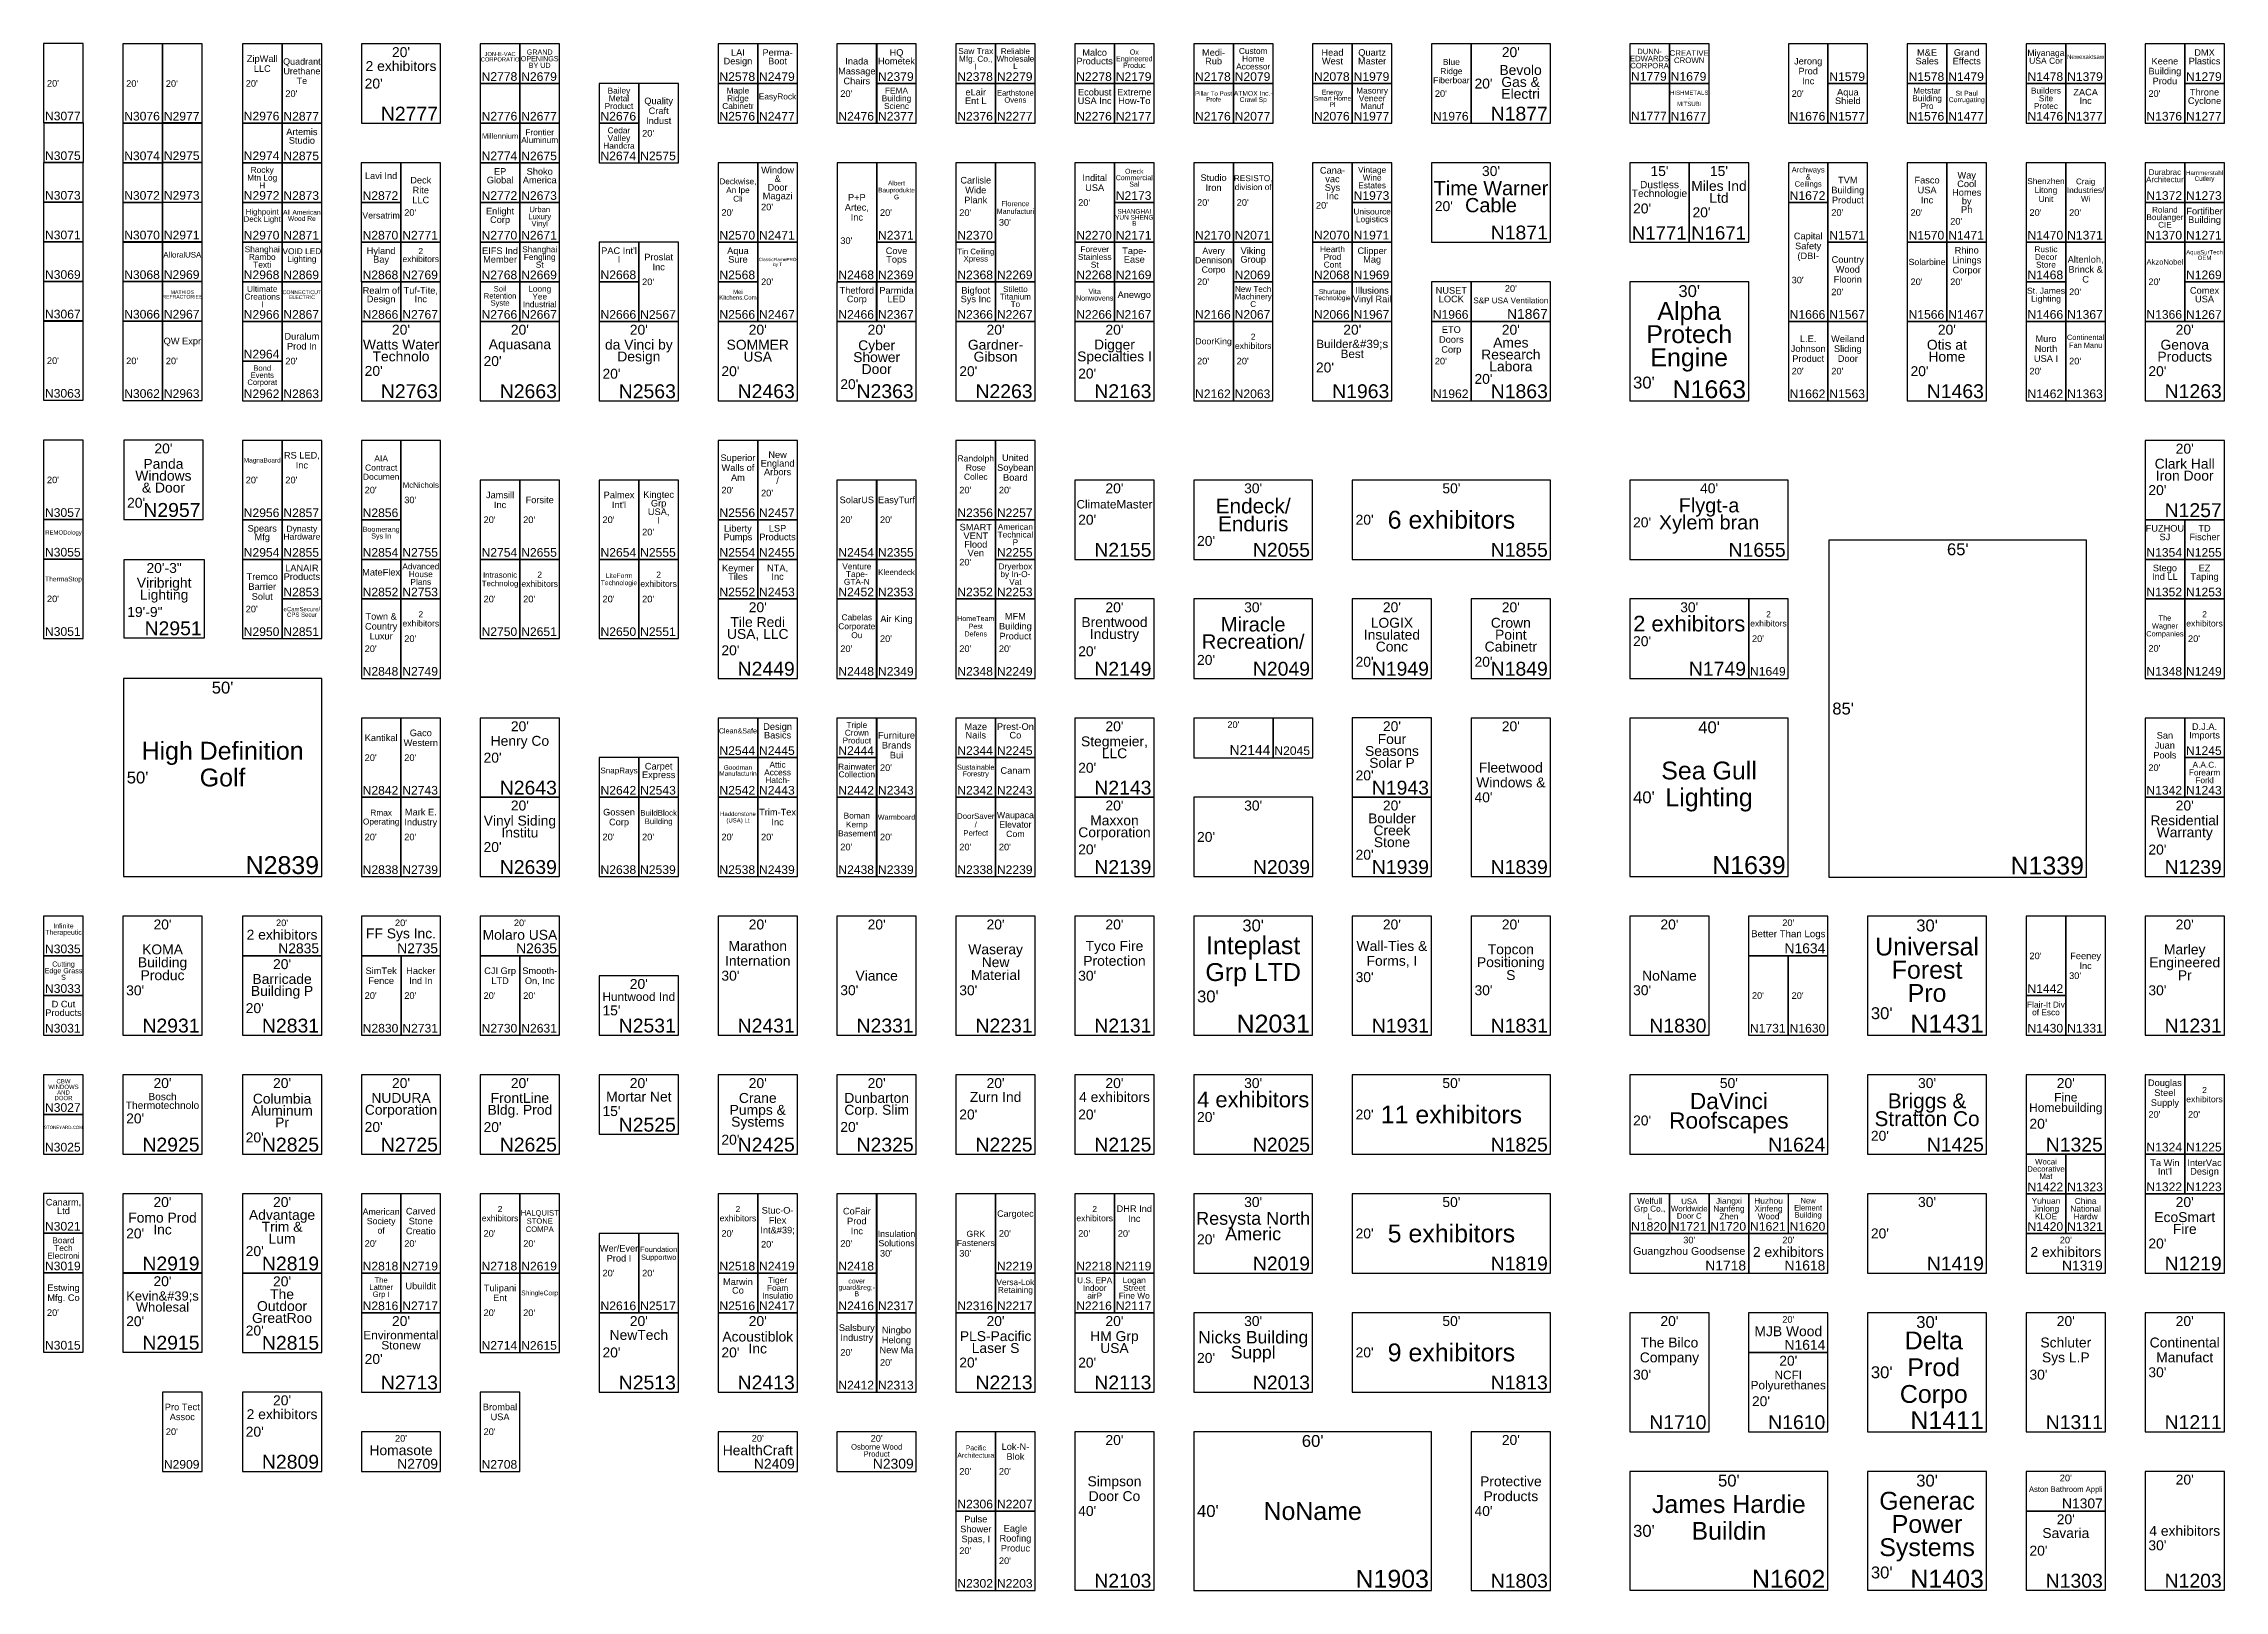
# Model space of a CAD drawing. Header units: inches. Extents: x 16728 to 32248, y 30163 to 45248.
# Drawn here: x 16728 to 23328, y 40568 to 45248 of the extents above; entities that cross this region are included whole.
import ezdxf
from ezdxf.enums import TextEntityAlignment as Align

# ---------------------------------------------------------------- set-up
doc = ezdxf.new("R2010")
doc.units = ezdxf.units.IN
doc.header["$LTSCALE"] = 144
doc.header["$MEASUREMENT"] = 0
doc.layers.get('0').update_dxf_attribs({"linetype": 'CONTINUOUS'})
for name, color, linetype in [('Expo_BoothDim', 6, 'CONTINUOUS'), ('Expo_BoothName', 7, 'CONTINUOUS'), ('Expo_BoothNumber', 4, 'CONTINUOUS'), ('Expo_BoothOutline', 5, 'CONTINUOUS')]:
    doc.layers.add(name, color=color, linetype=linetype)
doc.styles.add('Expo_Lite', font='Swis721 BT Roman.ttf')

msp = doc.modelspace()

# ---------------------------------------------------------------- texts
at = {"layer": 'Expo_BoothDim', "color": 6, "style": 'Expo_Lite'}
for s, height, p in [("20'", 30, (17809.6, 45236.8)), ("20'", 30, (21168.5, 45236.8)), ("30'", 30, (21108.5, 44876.9)), ("15'", 30, (21618.4, 44876.9)), ("15'", 30, (21798.4, 44876.9)), ("20'", 20, (21168.5, 44516.8)), ("30'", 36, (21708.4, 44516.8)), ("20'", 30, (17809.6, 44397)), ("20'", 30, (18169.4, 44397)), ("20'", 30, (18529.4, 44396.8)), ("20'", 30, (18889.3, 44397)), ("20'", 30, (19249.2, 44397)), ("20'", 30, (19609.1, 44397)), ("20'", 30, (19968.9, 44397)), ("20'", 30, (20688.7, 44397)), ("20'", 30, (21168.5, 44396.8)), ("20'", 30, (22488.2, 44397)), ("20'", 30, (23208, 44397)), ("20'", 30, (17090.6, 44037.7)), ("20'", 30, (23208, 44037.1)), ("20'", 30, (19968.9, 43917.1)), ("30'", 30, (20388.7, 43917.1)), ("50'", 30, (20988.6, 43917.1)), ("40'", 30, (21768.4, 43917.1)), ("65'", 36, (22521.2, 43735.6)), ('20\'-3"', 30, (17092.7, 43676.1)), ("20'", 30, (18889.3, 43557.2)), ("20'", 30, (19968.9, 43557.2)), ("30'", 30, (20388.7, 43557.2)), ("20'", 30, (20808.6, 43557.2)), ("20'", 30, (21168.5, 43557.2)), ("30'", 30, (21708.4, 43557.2)), ("50'", 36, (17269.6, 43317.1)), ("20'", 30, (18169.4, 43197.1)), ("20'", 30, (19968.9, 43197.1)), ("20'", 20, (20328.8, 43197.1)), ("20'", 30, (20808.7, 43197.3)), ("20'", 30, (21168.5, 43197.1)), ("40'", 36, (21768.4, 43197.1)), ("20'", 30, (18169.4, 42957.3)), ("20'", 30, (19968.9, 42957.3)), ("30'", 30, (20388.8, 42957.3)), ("20'", 30, (20808.7, 42957.3)), ("20'", 30, (23208, 42957.3)), ("20'", 30, (17087.9, 42597.4)), ("20'", 20, (17449.6, 42597.4)), ("20'", 20, (17809.6, 42597.4)), ("20'", 20, (18169.5, 42597.4)), ("20'", 30, (18889.3, 42597.4)), ("20'", 30, (19249.2, 42597.4)), ("20'", 30, (19609.1, 42597.4)), ("20'", 30, (19968.9, 42597.4)), ("30'", 36, (20388.7, 42597.4)), ("20'", 30, (20808.6, 42597.4)), ("20'", 30, (21168.5, 42597.4)), ("20'", 30, (21648.5, 42597.4)), ("20'", 20, (22008.2, 42597.5)), ("30'", 36, (22428.2, 42597.4)), ("20'", 30, (23208, 42597.4)), ("20'", 30, (17449.6, 42477.4)), ("20'", 30, (18529.3, 42417.4)), ("20'", 30, (17087.9, 42117.5)), ("20'", 30, (17449.6, 42117.5)), ("20'", 30, (17809.6, 42117.5)), ("20'", 30, (18169.4, 42117.5)), ("20'", 30, (18529.3, 42117.5)), ("20'", 30, (18889.3, 42117.5)), ("20'", 30, (19249.2, 42117.5)), ("20'", 30, (19609.1, 42117.5)), ("20'", 30, (19968.9, 42117.5)), ("30'", 30, (20388.7, 42117.5)), ("50'", 30, (20988.6, 42117.5)), ("50'", 30, (21828.4, 42117.5)), ("30'", 30, (22428.2, 42117.5)), ("20'", 30, (22848.1, 42117.5)), ("20'", 30, (17087.8, 41757.6)), ("20'", 30, (17449.6, 41757.6)), ("30'", 30, (20388.7, 41757.6)), ("50'", 30, (20988.6, 41757.6)), ("30'", 30, (22428.2, 41757.6)), ("20'", 30, (23208, 41757.6)), ("30'", 20, (21708.5, 41637.6)), ("20'", 20, (22008.4, 41637.6)), ("20'", 20, (22848.1, 41637.6)), ("20'", 30, (17087.8, 41518.1)), ("20'", 30, (17449.6, 41517.6)), ("20'", 30, (17809.6, 41397.6)), ("20'", 30, (18529.4, 41397.5)), ("20'", 30, (18889.3, 41397.6)), ("20'", 30, (19609.1, 41397.6)), ("20'", 30, (19968.9, 41397.6)), ("30'", 30, (20388.7, 41397.6)), ("50'", 30, (20988.6, 41397.6)), ("20'", 30, (21648.5, 41397.5)), ("20'", 20, (22008.2, 41397.5)), ("30'", 36, (22428.2, 41397.5)), ("20'", 30, (22848.1, 41397.5)), ("20'", 30, (23208, 41397.5)), ("20'", 30, (22008.2, 41277.5)), ("20'", 30, (17449.6, 41157.7)), ("20'", 20, (17809.6, 41037.6)), ("20'", 20, (18889.3, 41037.6)), ("20'", 20, (19249.2, 41037.6)), ("20'", 30, (19968.9, 41037.6)), ("60'", 36, (20568.7, 41037.7)), ("20'", 30, (21168.6, 41037.7)), ("50'", 36, (21828.4, 40917.8)), ("30'", 36, (22428.2, 40917.8)), ("20'", 20, (22848.1, 40917.8)), ("20'", 30, (23208, 40917.8)), ("20'", 30, (22848.1, 40797.8))]:
    msp.add_text(s, height=height, dxfattribs=at).set_placement(p, align=Align.TOP_CENTER)
for s, height, p in [("20'", 20, (16738.1, 45127.5)), ("20'", 20, (16977.8, 45126.9)), ("20'", 20, (17097.8, 45126.7)), ("20'", 20, (17339.6, 45127.1)), ("20'", 20, (17459.6, 45096.3)), ("20'", 30, (17699.6, 45126.7)), ("20'", 20, (19139.1, 45096.4)), ("20'", 20, (20938.5, 45096.4)), ("20'", 30, (21058.6, 45126.7)), ("20'", 20, (22018.4, 45096.4)), ("20'", 20, (23098, 45096.4)), ("20'", 20, (18539.4, 44976.3)), ("20'", 20, (18899.3, 44753.3)), ("20'", 20, (19859.1, 44766.8)), ("20'", 20, (20218.8, 44766.9)), ("20'", 20, (20338.8, 44766.9)), ("20'", 20, (20578.7, 44758.5)), ("20'", 30, (20938.5, 44755.8)), ("20'", 30, (21538.5, 44748.8)), ("20'", 30, (21718.4, 44737.2)), ("20'", 20, (17819.4, 44736.5)), ("20'", 20, (18779.3, 44736.5)), ("20'", 20, (19259.2, 44736.4)), ("20'", 20, (19499.2, 44736.3)), ("30'", 20, (19619, 44706.8)), ("20'", 20, (22138.4, 44736.5)), ("20'", 20, (22378.2, 44736.5)), ("20'", 20, (22498.3, 44710)), ("20'", 20, (22738.1, 44736.4)), ("20'", 20, (22858.1, 44736.3)), ("30'", 20, (19139.2, 44651.3)), ("20'", 20, (18539.4, 44526.8)), ("20'", 20, (18899.3, 44526.9)), ("20'", 20, (20218.8, 44527)), ("30'", 20, (22018.4, 44532.1)), ("20'", 20, (22138.4, 44496.4)), ("20'", 20, (22378.2, 44526.9)), ("20'", 20, (22498.3, 44526.9)), ("20'", 20, (22858.1, 44496.6)), ("20'", 20, (23098, 44526.9)), ("20'", 20, (16738, 44288.3)), ("20'", 20, (16977.8, 44287.7)), ("20'", 20, (17097.8, 44287.6)), ("20'", 20, (17459.6, 44287)), ("20'", 30, (18059.5, 44287)), ("20'", 20, (20218.8, 44287)), ("20'", 20, (20338.8, 44287)), ("20'", 20, (20938.4, 44287)), ("20'", 20, (22858.1, 44287)), ("20'", 30, (17699.6, 44257.3)), ("20'", 30, (18419.4, 44248.7)), ("20'", 30, (18779.3, 44256.4)), ("20'", 30, (19139.1, 44217.1)), ("20'", 30, (19499.2, 44256.4)), ("20'", 30, (19859.1, 44249.3)), ("20'", 30, (20578.7, 44267.7)), ("20'", 30, (21058.5, 44233.1)), ("30'", 36, (21538.5, 44222)), ("20'", 20, (22018.4, 44256.6)), ("20'", 20, (22138.4, 44256.6)), ("20'", 30, (22378.2, 44256.5)), ("20'", 20, (22738.1, 44256.6)), ("20'", 30, (23098, 44256.5)), ("20'", 20, (16738.1, 43927.6)), ("20'", 20, (17339.6, 43927.1)), ("20'", 20, (17459.6, 43927.1)), ("20'", 20, (17699.6, 43896.7)), ("20'", 20, (18779.3, 43896.5)), ("20'", 20, (18899.3, 43887.8)), ("20'", 20, (19499.2, 43896.7)), ("20'", 20, (19619, 43896.7)), ("20'", 30, (23098, 43896.7)), ("20'", 30, (16980.6, 43858.3)), ("30'", 20, (17819.5, 43867)), ("20'", 20, (18059.5, 43807)), ("20'", 20, (18179.3, 43807)), ("20'", 20, (18419.4, 43807)), ("20'", 20, (18539.4, 43769.7)), ("20'", 20, (19139.1, 43807)), ("20'", 20, (19259.2, 43807)), ("20'", 30, (19859.1, 43807)), ("20'", 30, (20698.7, 43807)), ("20'", 30, (21538.5, 43799.1)), ("20'", 30, (20218.8, 43742.9)), ("20'", 20, (19499.2, 43678.6)), ("20'", 20, (16738.1, 43567.6)), ("20'", 20, (18059.5, 43567.1)), ("20'", 20, (18179.3, 43567.1)), ("20'", 20, (18419.4, 43567.1)), ("20'", 20, (18539.4, 43567.1)), ('19\'-9"', 30, (16981, 43528)), ("20'", 20, (17339.6, 43536.8)), ("20'", 20, (17819.5, 43447.2)), ("20'", 20, (19259.2, 43447.2)), ("20'", 30, (21538.5, 43439.6)), ("20'", 20, (21898.3, 43447.2)), ("20'", 20, (23218, 43447.2)), ("20'", 20, (17699.6, 43416.7)), ("20'", 30, (18779.3, 43412)), ("20'", 20, (19139.1, 43416.7)), ("20'", 20, (19499.2, 43416.8)), ("20'", 20, (19619, 43416.8)), ("20'", 30, (19859.1, 43409.1)), ("20'", 30, (20218.8, 43382.9)), ("20'", 30, (20698.7, 43377.2)), ("20'", 30, (21058.6, 43377.2)), ("20'", 20, (23098, 43417.9)), ("85'", 36, (22141.4, 43235.7)), ("20'", 30, (18059.5, 43087.2)), ("50'", 36, (16979.6, 43027.1)), ("20'", 20, (17699.6, 43087.2)), ("20'", 20, (17819.5, 43087.2)), ("20'", 20, (19259.2, 43056.9)), ("20'", 30, (19859.1, 43056.5)), ("20'", 30, (20698.7, 43033.5)), ("20'", 20, (23098, 43056.8)), ("40'", 30, (21058.6, 42967.2)), ("40'", 36, (21538.5, 42967.2)), ("20'", 20, (17699.6, 42847.2)), ("20'", 20, (17819.5, 42847.2)), ("20'", 20, (18419.4, 42847.3)), ("20'", 20, (18539.2, 42847.3)), ("20'", 20, (18779.3, 42847.2)), ("20'", 20, (18899.3, 42847.2)), ("20'", 20, (19259.2, 42847.2)), ("20'", 30, (20218.8, 42847.3)), ("20'", 30, (18059.5, 42816.8)), ("20'", 20, (19139.1, 42816.9)), ("20'", 20, (19499.2, 42816.8)), ("20'", 20, (19619, 42816.9)), ("20'", 30, (19859.1, 42809.6)), ("20'", 30, (20698.7, 42793.5)), ("20'", 30, (23098, 42809.1)), ("30'", 30, (18779.3, 42427.4)), ("30'", 30, (19859.1, 42427.4)), ("20'", 20, (22738.1, 42487.4)), ("30'", 30, (16977.8, 42383)), ("20'", 20, (17699.6, 42367.4)), ("20'", 20, (17819.6, 42367.4)), ("20'", 20, (18059.5, 42367.4)), ("20'", 20, (18179.5, 42367.4)), ("30'", 30, (19139.1, 42383.6)), ("30'", 30, (19499.2, 42383.4)), ("30'", 36, (20218.8, 42364.7)), ("30'", 30, (20698.7, 42423.1)), ("30'", 30, (21058.6, 42383.4)), ("30'", 30, (21538.5, 42383.5)), ("20'", 20, (21898.2, 42367.5)), ("20'", 20, (22018.3, 42367.4)), ("30'", 20, (22858.1, 42427.4)), ("30'", 30, (23098, 42383.3)), ("20'", 30, (17339.6, 42329.3)), ("15'", 30, (18419.4, 42322.4)), ("30'", 36, (22258.2, 42314)), ("20'", 30, (16977.8, 41995.6)), ("20'", 30, (17699.6, 41969.8)), ("20'", 30, (18059.5, 41969.4)), ("15'", 30, (18419.4, 42017.8)), ("20'", 30, (19139.1, 41969.8)), ("20'", 30, (19499.2, 42007.5)), ("20'", 30, (19859.1, 42007.5)), ("20'", 30, (20218.8, 41999.9)), ("20'", 30, (20698.7, 42007.5)), ("20'", 30, (21538.5, 41989.4)), ("20'", 30, (22738.1, 41979.4)), ("20'", 20, (23098, 42007.6)), ("20'", 20, (23218, 42007.6)), ("20'", 30, (17339.6, 41938.1)), ("20'", 30, (18779.3, 41931.3)), ("20'", 30, (22258.2, 41943)), ("20'", 30, (16977.8, 41647.6)), ("20'", 20, (18059.3, 41647.6)), ("20'", 20, (18779.3, 41647.6)), ("20'", 20, (19619, 41647.6)), ("20'", 20, (19859.1, 41647.6)), ("20'", 20, (19978.9, 41647.6)), ("20'", 30, (20698.7, 41647.6)), ("20'", 30, (22258.2, 41647.6)), ("20'", 30, (17339.6, 41594.1)), ("20'", 20, (17699.6, 41617.2)), ("20'", 20, (17819.5, 41617.1)), ("20'", 20, (18179.5, 41617.2)), ("20'", 20, (18899.3, 41615)), ("20'", 20, (19139.1, 41617.1)), ("30'", 20, (19259.2, 41587.6)), ("30'", 20, (19499.2, 41587.6)), ("20'", 30, (20218.8, 41629.7)), ("20'", 30, (23098, 41617.1)), ("20'", 20, (18419.4, 41527.6)), ("20'", 20, (18539.4, 41527.6)), ("20'", 20, (16738.1, 41408.2)), ("20'", 30, (16977.8, 41382.1)), ("20'", 20, (18059.3, 41407.7)), ("20'", 20, (18179.3, 41407.6)), ("20'", 30, (17339.6, 41353.8)), ("20'", 30, (17699.6, 41267.8)), ("20'", 30, (18419.4, 41287.5)), ("20'", 30, (18779.3, 41287.6)), ("20'", 20, (19139.1, 41287.5)), ("20'", 20, (19259.2, 41257.2)), ("20'", 30, (19499.2, 41257)), ("20'", 30, (19859.1, 41256.9)), ("20'", 30, (20218.8, 41271)), ("20'", 30, (20698.7, 41287.6)), ("30'", 30, (21538.5, 41220.2)), ("30'", 36, (22258.2, 41227.6)), ("30'", 30, (22738.1, 41220.3)), ("30'", 30, (23098, 41227.6)), ("20'", 30, (21898.2, 41140)), ("20'", 20, (17097.8, 41047.8)), ("20'", 30, (17339.6, 41047.8)), ("20'", 20, (18059.5, 41047.8)), ("20'", 20, (19499.2, 40927.7)), ("20'", 20, (19619.2, 40927.7)), ("40'", 30, (19859.1, 40807.8)), ("40'", 36, (20218.8, 40807.7)), ("40'", 30, (21058.6, 40807.7)), ("30'", 36, (21538.5, 40747.8)), ("20'", 20, (19499.2, 40687.7)), ("20'", 20, (19619.2, 40657.3)), ("20'", 30, (22738.1, 40687.8)), ("30'", 30, (23098, 40704)), ("30'", 36, (22258.2, 40621.9))]:
    msp.add_text(s, height=height, dxfattribs=at).set_placement(p, align=Align.MIDDLE_LEFT)
at = {"layer": 'Expo_BoothName', "color": 7, "style": 'Expo_Lite'}
for s, height, p in [('ZipWall', 20, (17389.6, 45202.1)), ('JON-E-VAC', 12.5, (18109.5, 45216)), ('GRAND', 15.5, (18229.3, 45222)), ('LAI', 20, (18829.3, 45220.7)), ('Perma-', 20, (18949.3, 45220.7)), ('HQ', 20, (19309.2, 45220.7)), ('Saw Trax', 18, (19549, 45225)), ('Mfg. Co.,', 18, (19549, 45201.6)), ('Wholesale', 17.5, (19669, 45201.9)), ('Reliable', 17.5, (19669, 45224.6)), ('Malco', 20, (19908.9, 45220.7)), ('Ox', 15.5, (20028.9, 45222)), ('Medi-', 20, (20268.8, 45220.7)), ('Custom', 18, (20388.8, 45225.2)), ('Home', 18, (20388.8, 45201.8)), ('Head', 20, (20628.7, 45220.7)), ('Quartz', 20, (20748.7, 45220.7)), ('EDWARDS', 16.5, (21588.3, 45202.4)), ('DUNN-', 16.5, (21588.3, 45223.9)), ('CREATIVE', 17, (21708.3, 45219.2)), ('M&E', 20, (22428.2, 45220.7)), ('Grand', 20, (22548.2, 45220.7)), ('Miyanaga', 18.5, (22788.1, 45219.7)), ('Newexaktsaw', 13, (22908.1, 45207.7)), ('DMX', 20, (23268, 45220.7)), ('LLC', 20, (17389.6, 45172.1)), ('Quadrant', 19.5, (17509.6, 45193.5)), ('Urethane', 19.5, (17509.6, 45164.3)), ('Te', 19.5, (17509.6, 45135)), ('2 exhibitors', 30, (17809.6, 45179.7)), ('CORPORATIO', 12.5, (18109.5, 45199.8)), ('OPENINGS', 15.5, (18229.3, 45201.9)), ('BY UD', 15.5, (18229.3, 45181.7)), ('Design', 20, (18829.3, 45194.7)), ('Boot', 20, (18949.3, 45194.7)), ('Massage', 20, (19189.1, 45164.4)), ('Chairs', 20, (19189.1, 45134.4)), ('Inada', 20, (19189.1, 45194.4)), ('Hometek', 20, (19309.2, 45194.7)), ('I', 18, (19549, 45178.2)), ('L', 17.5, (19669, 45179.1)), ('Products', 20, (19908.9, 45194.7)), ('Engineered', 15.5, (20028.9, 45201.8)), ('Produc', 15.5, (20028.9, 45181.7)), ('Rub', 20, (20268.8, 45194.7)), ('Accessor', 18, (20388.8, 45178.4)), ('West', 20, (20628.7, 45194.7)), ('Master', 20, (20748.7, 45194.7)), ('Fiberboar', 18.5, (20988.5, 45136.7)), ('Ridge', 18.5, (20988.5, 45164.4)), ('Blue', 18.5, (20988.5, 45192.2)), ('Bevolo', 30, (21198, 45167.7)), ('Gas &', 30, (21198, 45131.7)), ('CORPORA', 16.5, (21588.3, 45181)), ('CROWN', 17, (21708.3, 45197.1)), ('Jerong', 20, (22068.4, 45194.4)), ('Prod', 20, (22068.4, 45164.4)), ('Sales', 20, (22428.2, 45194.7)), ('Effects', 20, (22548.2, 45194.7)), ('USA Cor', 18.5, (22788.1, 45195.7)), ('Building', 20, (23148, 45164.4)), ('Keene', 20, (23148, 45194.4)), ('Produ', 20, (23148, 45134.4)), ('Plastics', 20, (23268, 45194.7)), ('Bailey', 18, (18469.2, 45105.4)), ('Metal', 18, (18469.2, 45082)), ('Quality', 20, (18589.4, 45074.3)), ('Maple', 18, (18829.3, 45105.5)), ('Ridge', 18, (18829.3, 45082.1)), ('EasyRock', 18, (18949.1, 45087.7)), ('Building', 18, (19309.2, 45082.1)), ('FEMA', 18, (19309.2, 45105.5)), ('Ent L', 20, (19549, 45074.7)), ('eLair', 20, (19549, 45100.7)), ('Earthstone', 16.5, (19669, 45098.6)), ('Ovens', 16.5, (19669, 45077.2)), ('USA Inc', 20, (19908.9, 45074.7)), ('Ecobust', 20, (19908.9, 45100.7)), ('Extreme', 20, (20028.9, 45100.7)), ('How-To', 20, (20028.9, 45074.7)), ('Pillar To Post', 13.5, (20268.8, 45096.5)), ('Profe', 13.5, (20268.8, 45078.9)), ('ATMOX Inc.-', 14.5, (20388.8, 45097.1)), ('Crawl Sp', 14.5, (20388.8, 45078.3)), ('Smart Home', 14.5, (20628.7, 45081.8)), ('Energy', 14.5, (20628.7, 45100.7)), ('Masonry', 18, (20748.7, 45105.5)), ('Veneer', 18, (20748.7, 45082.1)), ('Electri', 30, (21198, 45095.7)), ('HISHMETALS', 13, (21708.3, 45099)), ('-', 13, (21708.3, 45082.1)), ('Inc', 20, (22068.4, 45134.4)), ('Shield', 20, (22188.4, 45074.7)), ('Aqua', 20, (22188.4, 45100.7)), ('Building', 18, (22428.2, 45082)), ('Metstar', 18, (22428.2, 45105.4)), ('Corrugating', 15, (22548.2, 45077.9)), ('St Paul', 15, (22548.2, 45097.4)), ('Builders', 18, (22788.1, 45105.4)), ('Site', 18, (22788.1, 45082)), ('ZACA', 20, (22908.1, 45100.7)), ('Inc', 20, (22908.1, 45074.7)), ('Cyclone', 20, (23268, 45074.7)), ('Throne', 20, (23268, 45100.7)), ('Product', 18, (18469.2, 45058.6)), ('Indust', 20, (18589.4, 45014.3)), ('Craft', 20, (18589.4, 45044.3)), ('Cabinetr', 18, (18829.3, 45058.7)), ('Scienc', 18, (19309.2, 45058.7)), ('Pl', 14.5, (20628.7, 45063)), ('Manuf', 18, (20748.7, 45058.7)), ('MITSUBI', 13, (21708.3, 45065.2)), ('Pro', 18, (22428.2, 45058.6)), ('Protec', 18, (22788.1, 45058.6)), ('Artemis', 20, (17509.6, 44980.7)), ('Studio', 20, (17509.6, 44954.7)), ('Millennium', 16.5, (18109.5, 44967.9)), ('Aluminum', 18, (18229.4, 44956)), ('Frontier', 18, (18229.4, 44979.4)), ('Handcra', 18, (18469.2, 44938.4)), ('Valley', 18, (18469.2, 44961.8)), ('Cedar', 18, (18469.2, 44985.2)), ('Mtn Log', 18, (17389.6, 44842.1)), ('Rocky', 18, (17389.6, 44865.5)), ('H', 18, (17389.6, 44818.7)), ('Lavi Ind', 20, (17749.3, 44847.7)), ('Deck', 20, (17869.4, 44834.4)), ('Rite', 20, (17869.4, 44804.4)), ('Global', 20, (18109.5, 44834.8)), ('EP', 20, (18109.5, 44860.8)), ('America', 20, (18229.4, 44834.8)), ('Shoko', 20, (18229.4, 44860.8)), ('Deckwise,', 17.5, (18829.3, 44830.8)), ('Window', 20, (18949.3, 44864.8)), ('Door', 20, (18949.3, 44812.8)), ('&', 20, (18949.3, 44838.8)), ('Albert', 14, (19309.2, 44825.4)), ('Carlisle', 20, (19549.1, 44834.3)), ('Wide', 20, (19549.1, 44804.3)), ('Indital', 20, (19909, 44841.7)), ('USA', 20, (19909, 44811.7)), ('Commercial', 15, (20028.9, 44841.8)), ('Oreck', 15, (20028.9, 44861.3)), ('Sal', 15, (20028.9, 44822.3)), ('Studio', 20, (20268.8, 44841.9)), ('Iron', 20, (20268.8, 44811.9)), ('RESISTO,', 18, (20388.7, 44840.4)), ('division of', 18, (20388.7, 44813.4)), ('Cana-', 20, (20628.7, 44864.3)), ('Sys', 20, (20628.7, 44812.3)), ('vac', 20, (20628.7, 44838.3)), ('Vintage', 18, (20748.7, 44865.6)), ('Estates', 18, (20748.7, 44818.8)), ('Wine', 18, (20748.7, 44842.2)), ('Time Warner', 43, (21108.5, 44810.5)), ('Dustless', 22, (21618.4, 44821)), ('Miles Ind', 30, (21798.4, 44817)), ('Archways', 16.5, (22068.4, 44865.9)), ('Ceilings', 16.5, (22068.4, 44823)), ('&', 16.5, (22068.4, 44844.5)), ('Building', 20, (22188.3, 44804.5)), ('TVM', 20, (22188.3, 44834.5)), ('Fasco', 20, (22428.2, 44834.5)), ('USA', 20, (22428.2, 44804.5)), ('Way', 20, (22548.2, 44849.4)), ('Cool', 20, (22548.2, 44823.4)), ('Shenzhen', 18, (22788.1, 44831.4)), ('Craig', 17.5, (22908.1, 44830.6)), ('Architectur', 17, (23148, 44836.8)), ('Durabrac', 17, (23148, 44858.9)), ('Hammerstahl', 13.5, (23268, 44856.6)), ('Cutlery', 13.5, (23268, 44839.1)), ('LLC', 20, (17869.4, 44774.4)), ('Enlight', 20, (18109.4, 44740.8)), ('Urban', 16.5, (18229.3, 44745.9)), ('An Ipe', 17.5, (18829.3, 44804.5)), ('Cli', 17.5, (18829.3, 44778.3)), ('Magazi', 20, (18949.3, 44786.8)), ('Artec,', 20, (19189.2, 44752.2)), ('P+P', 20, (19189.2, 44782.2)), ('Bauprodukte', 14, (19309.2, 44804.4)), ('G', 14, (19309.2, 44783.4)), ('Plank', 20, (19549.1, 44774.3)), ('Manufacturi', 15.5, (19669, 44740.2)), ('Florence', 15.5, (19669, 44763.4)), ('Inc', 20, (20628.7, 44786.3)), ('Unisource', 18, (20748.7, 44739.6)), ('Cable', 43, (21108.5, 44758.9)), ('Technologie', 22, (21618.4, 44794.6)), ('Ltd', 30, (21798.4, 44781)), ('Product', 20, (22188.3, 44774.5)), ('Inc', 20, (22428.2, 44774.5)), ('Homes', 20, (22548.2, 44797.4)), ('Ph', 20, (22548.2, 44745.4)), ('by', 20, (22548.2, 44771.4)), ('Litong', 18, (22788.1, 44804.4)), ('Unit', 18, (22788.1, 44777.4)), ('Industries/', 17.5, (22908.1, 44804.3)), ('Wi', 17.5, (22908.1, 44778.1)), ('Roland', 17.5, (23148, 44744.9)), ('Fortifiber', 20, (23268, 44740.8)), ('Deck Light', 17, (17389.6, 44716.8)), ('Highpoint', 17, (17389.6, 44738.9)), ('All American', 14.5, (17509.6, 44737.3)), ('Wood Re', 14.5, (17509.6, 44718.4)), ('Versatrim', 19, (17749.3, 44727.8)), ('Corp', 20, (18109.4, 44714.8)), ('Luxury', 16.5, (18229.3, 44724.5)), ('Vinyl', 16.5, (18229.3, 44703)), ('Inc', 20, (19189.2, 44722.2)), ('YUN SHENG', 14, (20028.9, 44721.8)), ('SHANGHAI', 14, (20028.9, 44740)), ('B', 14, (20028.9, 44703.6)), ('Logistics', 18, (20748.7, 44716.2)), ('Boulanger', 17.5, (23148, 44722.2)), ('CIE', 17.5, (23148, 44699.4)), ('Building', 20, (23268, 44714.8)), ('AlloralUSA', 17, (17147.7, 44608.7)), ('Shanghai', 18, (17389.6, 44625.5)), ('VOID LED', 18, (17509.6, 44619.5)), ('Hyland', 20, (17749.3, 44620.8)), ('2', 18.5, (17869.3, 44619.8)), ('EIFS Ind', 20, (18109.3, 44620.8)), ('Shanghai', 18, (18229.4, 44625.3)), ("PAC Int'l", 20, (18469.4, 44621)), ('Aqua', 20, (18829.3, 44620.8)), ('Cove', 20, (19309.2, 44620.8)), ('Tin Ceiling', 17, (19549.2, 44618.8)), ('Forever', 18, (19909.1, 44625.6)), ('Tape-', 20, (20028.9, 44620.8)), ('Avery', 19, (20268.8, 44620.9)), ('Viking', 20, (20388.7, 44620.8)), ('Hearth', 18, (20628.7, 44625.6)), ('Clipper', 20, (20748.7, 44620.8)), ('Capital', 20, (22068.4, 44665.4)), ('Safety', 20, (22068.4, 44635.4)), ('Rhino', 20, (22548.2, 44622.5)), ('Rustic', 18, (22788.1, 44625.6)), ('AquaSurTech', 13, (23268, 44616.3)), ('Rambo', 18, (17389.6, 44602.1)), ('Texti', 18, (17389.6, 44578.7)), ('Lighting', 18, (17509.6, 44596.1)), ('Bay', 20, (17749.3, 44594.8)), ('exhibitors', 18.5, (17869.3, 44595.8)), ('Member', 20, (18109.3, 44594.8)), ('Fengling', 18, (18229.4, 44601.9)), ('St', 18, (18229.4, 44578.5)), ('I', 20, (18469.4, 44595)), ('Proslat', 20, (18589.4, 44601.8)), ('Inc', 20, (18589.4, 44571.8)), ('Sure', 20, (18829.3, 44594.8)), ('ClassicFlamePRO', 10, (18949.3, 44594.4)), ('by T', 10, (18949.3, 44579.4)), ('Tops', 20, (19309.2, 44594.8)), ('Xpress', 17, (19549.2, 44596.7)), ('Stainless', 18, (19909.1, 44602.2)), ('St', 18, (19909.1, 44578.8)), ('Ease', 20, (20028.9, 44594.8)), ('Dennison', 19, (20268.8, 44592.4)), ('Corpo', 19, (20268.8, 44563.9)), ('Group', 20, (20388.7, 44594.8)), ('Cont', 18, (20628.7, 44578.8)), ('Prod', 18, (20628.7, 44602.2)), ('Mag', 20, (20748.7, 44594.8)), ('(DBI-', 20, (22068.4, 44605.4)), ('Country', 20, (22188.3, 44594.4)), ('Wood', 20, (22188.3, 44564.4)), ('Solarbine', 19, (22428.2, 44586.9)), ('Linings', 20, (22548.2, 44592.5)), ('Corpor', 20, (22548.2, 44562.5)), ('Decor', 18, (22788.1, 44602.2)), ('Store', 18, (22788.1, 44578.8)), ('Altenloh,', 20, (22908.1, 44594.6)), ('Brinck &', 20, (22908.1, 44564.6)), ('AkzoNobel', 16.5, (23148, 44586.9)), ('OEM', 13, (23268, 44599.4)), ('REFRACTORIES', 11, (17147.8, 44481.6)), ('MATHIOS', 11, (17147.8, 44495.9)), ('Creations', 18, (17389.6, 44482)), ('Ultimate', 18, (17389.6, 44505.4)), ('CONNECTICUT', 11.5, (17509.6, 44495.3)), ('ELECTRIC', 11.5, (17509.6, 44480.4)), ('Realm of', 20, (17749.5, 44500.9)), ('Design', 20, (17749.5, 44474.9)), ('Tuf-Tite,', 20, (17869.5, 44500.9)), ('Inc', 20, (17869.5, 44474.9)), ('Retention', 16.5, (18109.3, 44484.4)), ('Soil', 16.5, (18109.3, 44505.8)), ('Loong', 18, (18229.4, 44505.7)), ('Yee', 18, (18229.4, 44482.3)), ('Kitchens.Com', 13, (18829.3, 44479.5)), ('Mei', 13, (18829.3, 44496.4)), ('Thetford', 20, (19189.1, 44500.9)), ('Corp', 20, (19189.1, 44474.9)), ('Parmida', 20, (19309.2, 44500.9)), ('LED', 20, (19309.2, 44474.9)), ('Sys Inc', 20, (19549.1, 44474.9)), ('Bigfoot', 20, (19549.1, 44500.9)), ('Titanium', 17.5, (19669, 44482)), ('Stiletto', 17.5, (19669, 44504.7)), ('Nonwovens', 15.5, (19909, 44477.8)), ('Vita', 15.5, (19909, 44497.9)), ('Anewgo', 20, (20028.8, 44487.9)), ('Machinery', 17.5, (20388.7, 44482.2)), ('New Tech', 17.5, (20388.7, 44505)), ('Technologie', 14.5, (20628.7, 44478.4)), ('Shurtape', 14.5, (20628.7, 44497.3)), ('Vinyl Rail', 20, (20748.7, 44474.9)), ('Illusions', 20, (20748.7, 44500.9)), ('NUSET', 20, (20988.3, 44500.9)), ('LOCK', 20, (20988.3, 44474.9)), ('Floorin', 20, (22188.3, 44534.4)), ('St. James', 18.5, (22788.1, 44499.9)), ('Lighting', 18.5, (22788.1, 44475.8)), ('C', 20, (22908.1, 44534.6)), ('Comex', 20, (23268, 44500.8)), ('USA', 20, (23268, 44474.8)), ('I', 18, (17389.6, 44458.6)), ('Syste', 16.5, (18109.3, 44462.9)), ('Industrial', 18, (18229.4, 44458.9)), ('To', 17.5, (19669, 44459.2)), ('C', 17.5, (20388.7, 44459.5)), ('S&P USA Ventilation', 17.5, (21168.5, 44470.5)), ('Alpha', 54, (21708.4, 44438.8)), ('QW Expr', 20, (17147.8, 44347.6)), ('Duralum', 20, (17509.6, 44362)), ('Aquasana', 30, (18169.4, 44338)), ('da Vinci by', 30, (18529.4, 44337)), ('Gardner-', 30, (19609.1, 44336.4)), ('Digger', 30, (19968.9, 44337.1)), ('DoorKing', 19, (20268.8, 44347)), ('2', 18.5, (20388.7, 44360.8)), ('Builder&#39;s', 25, (20688.7, 44339)), ('Doors', 20, (20988.4, 44352.3)), ('ETO', 20, (20988.4, 44382.3)), ('Ames', 30, (21168.5, 44343)), ('Protech', 54, (21708.4, 44368.6)), ('L.E.', 20, (22068.4, 44354.6)), ('Weiland', 20, (22188.3, 44354.6)), ('Otis at', 30, (22488.2, 44336.4)), ('Muro', 20, (22788.1, 44354.7)), ('Continental', 16, (22908.1, 44359)), ('Prod In', 20, (17509.6, 44332)), ('Watts Water', 30, (17809.6, 44337.1)), ('Technolo', 30, (17809.6, 44301.1)), ('Design', 30, (18529.4, 44301)), ('SOMMER', 30, (18889.3, 44336.4)), ('USA', 30, (18889.3, 44300.4)), ('Shower', 30, (19249.2, 44298.9)), ('Cyber', 30, (19249.2, 44334.9)), ('Gibson', 30, (19609.1, 44300.4)), ('Specialties I', 30, (19968.9, 44301.1)), ('exhibitors', 18.5, (20388.7, 44333.1)), ('Best', 25, (20688.7, 44309)), ('Corp', 20, (20988.4, 44322.3)), ('Research', 30, (21168.5, 44307)), ('Labora', 30, (21168.5, 44271)), ('Engine', 54, (21708.4, 44298.4)), ('Johnson', 20, (22068.4, 44324.6)), ('Product', 20, (22068.4, 44294.6)), ('Sliding', 20, (22188.3, 44324.6)), ('Door', 20, (22188.3, 44294.6)), ('Home', 30, (22488.2, 44300.4)), ('USA I', 20, (22788.1, 44294.7)), ('North', 20, (22788.1, 44324.7)), ('Fan Manu', 16, (22908.1, 44335)), ('Products', 30, (23208, 44300.4)), ('Genova', 30, (23208, 44336.4)), ('Corporat', 16.5, (17389.6, 44223)), ('Events', 16.5, (17389.6, 44244.5)), ('Bond', 16.5, (17389.6, 44265.9)), ('Door', 30, (19249.2, 44262.9)), ('Windows', 30, (17090.6, 43940.2)), ('Panda', 30, (17090.6, 43976.2)), ('MagnaBoard', 14, (17389.6, 43987.1)), ('RS LED,', 20, (17509.6, 44002.1)), ('Inc', 20, (17509.6, 43972.1)), ('Contract', 18.5, (17749.5, 43964.7)), ('AIA', 18.5, (17749.5, 43992.5)), ('Superior', 20, (18829.3, 43994.5)), ('Walls of', 20, (18829.3, 43964.5)), ('England', 20, (18949.3, 43977.8)), ('Arbors', 20, (18949.3, 43951.8)), ('New', 20, (18949.3, 44003.8)), ('Randolph', 18.5, (19549.1, 43992.5)), ('Rose', 18.5, (19549.1, 43964.8)), ('Soybean', 20, (19669, 43964.8)), ('United', 20, (19669, 43994.8)), ('Clark Hall', 30, (23208, 43976.5)), ('& Door', 30, (17090.6, 43904.2)), ('Documen', 18.5, (17749.5, 43937)), ('McNichols', 17, (17869.5, 43912)), ('Jamsill', 20, (18109.4, 43882.1)), ('Palmex', 20, (18469.4, 43882.1)), ('Kingtec', 20, (18589.3, 43883.1)), ('Am', 20, (18829.3, 43934.5)), ('/', 20, (18949.3, 43925.8)), ('Collec', 18.5, (19549.1, 43937)), ('Board', 20, (19669, 43934.8)), ('Iron Door', 30, (23208, 43940.5)), ('Inc', 20, (18109.4, 43852.1)), ('Forsite', 20, (18229.3, 43867.1)), ("Int'l", 20, (18469.4, 43852.1)), ('USA,', 20, (18589.3, 43831.1)), ('Grp', 20, (18589.3, 43857.1)), ('SolarUS', 20, (19189.1, 43867.1)), ('EasyTurf', 20, (19309.2, 43867.1)), ('ClimateMaster', 25.5, (19968.9, 43853.8)), ('Endeck/', 45, (20388.7, 43848.6)), ('6 exhibitors', 54, (20988.6, 43807)), ('Flygt-a', 43, (21768.4, 43850.7)), ('REMODology', 13, (16788.1, 43768.6)), ('Spears', 20, (17389.6, 43781)), ('Mfg', 20, (17389.6, 43755)), ('Hardware', 18.5, (17509.6, 43756)), ('Dynasty', 18.5, (17509.6, 43780)), ('Boomerang', 15.5, (17749.5, 43778.1)), ('Sys In', 15.5, (17749.5, 43757.9)), ('I', 20, (18589.3, 43805.1)), ('Pumps', 20, (18829.3, 43755)), ('Liberty', 20, (18829.3, 43781)), ('Products', 20, (18949.3, 43755)), ('LSP', 20, (18949.3, 43781)), ('SMART', 20, (19549.1, 43784.5)), ('VENT', 20, (19549.1, 43758.5)), ('Technical', 18, (19669, 43762.1)), ('American', 18, (19669, 43785.5)), ('Enduris', 45, (20388.7, 43794.6)), ('Xylem bran', 43, (21768.4, 43799.1)), ('FUZHOU', 20, (23148, 43781)), ('SJ', 20, (23148, 43755)), ('Fischer', 20, (23268, 43755)), ('TD', 20, (23268, 43781)), ('Flood', 20, (19549.1, 43732.5)), ('Ven', 20, (19549.1, 43706.5)), ('P', 18, (19669, 43738.7)), ('ThermaStop', 14.5, (16788.1, 43627.6)), ('Viribright', 30, (17092.7, 43616.3)), ('Tremco', 20, (17389.6, 43634.8)), ('Products', 20, (17509.6, 43635.1)), ('LANAIR', 20, (17509.6, 43661.1)), ('MateFlex', 20, (17749.5, 43648.1)), ('Advanced', 18, (17869.5, 43665.8)), ('House', 18, (17869.5, 43642.4)), ('Plans', 18, (17869.5, 43619)), ('Intrasonic', 17, (18109.4, 43639.8)), ('2', 18.5, (18229.3, 43640.9)), ('LiteForm', 14.5, (18469.4, 43637.9)), ('2', 18.5, (18589.3, 43640.9)), ('Keymer', 20, (18829.3, 43661.1)), ('Tiles', 20, (18829.3, 43635.1)), ('NTA,', 20, (18949.3, 43661.1)), ('Inc', 20, (18949.3, 43635.1)), ('Venture', 18, (19189.1, 43665.9)), ('GTA-N', 18, (19189.1, 43619.1)), ('Tape-', 18, (19189.1, 43642.5)), ('Kleendeck', 17, (19309.2, 43648.1)), ('Dryerbox', 18, (19669, 43665.8)), ('by In-O-', 18, (19669, 43642.4)), ('Vat', 18, (19669, 43619)), ('Ind LL', 20, (23148, 43635.1)), ('Stego', 20, (23148, 43661.1)), ('Taping', 20, (23268, 43635.1)), ('EZ', 20, (23268, 43661.1)), ('Lighting', 30, (17092.7, 43580.3)), ('Barrier', 20, (17389.6, 43604.8)), ('Solut', 20, (17389.6, 43574.8)), ('Technolog', 17, (18109.4, 43614.3)), ('exhibitors', 18.5, (18229.3, 43613.2)), ('Technologie', 14.5, (18469.4, 43616.2)), ('exhibitors', 18.5, (18589.3, 43613.2)), ('eCamSecure/', 13, (17509.6, 43536.6)), ('CPS Secur', 13, (17509.6, 43519.7)), ('Country', 20, (17749.5, 43484.7)), ('Town &', 20, (17749.5, 43514.7)), ('exhibitors', 18.5, (17869.5, 43493.3)), ('2', 18.5, (17869.5, 43521.1)), ('Tile Redi', 30, (18889.3, 43497.4)), ('Cabelas', 18, (19189.1, 43511.7)), ('Air King', 20, (19309.2, 43507.2)), ('HomeTeam', 15.5, (19549.1, 43508.1)), ('Building', 20, (19669, 43484.9)), ('MFM', 20, (19669, 43514.9)), ('Brentwood', 30, (19968.9, 43497.4)), ('Miracle', 43.5, (20388.7, 43490.6)), ('LOGIX', 30, (20808.6, 43495.2)), ('Crown', 30, (21168.5, 43495.2)), ('2 exhibitors', 47.5, (21708.4, 43492.6)), ('exhibitors', 18.5, (21948.3, 43493.3)), ('2', 18.5, (21948.3, 43521.1)), ('The', 16, (23148, 43509.9)), ('exhibitors', 18.5, (23268, 43493.3)), ('2', 18.5, (23268, 43521.1)), ('Luxur', 20, (17749.5, 43454.7)), ('USA, LLC', 30, (18889.3, 43461.4)), ('Corporate', 18, (19189.1, 43484.7)), ('Ou', 18, (19189.1, 43457.7)), ('Defens', 15.5, (19549.1, 43461.6)), ('Pest', 15.5, (19549.1, 43484.8)), ('Product', 20, (19669, 43454.9)), ('Industry', 30, (19968.9, 43461.4)), ('Recreation/', 43.5, (20388.7, 43438.4)), ('Insulated', 30, (20808.6, 43459.2)), ('Conc', 30, (20808.6, 43423.2)), ('Cabinetr', 30, (21168.5, 43423.2)), ('Point', 30, (21168.5, 43459.2)), ('Companies', 16, (23148, 43461.9)), ('Wagner', 16, (23148, 43485.9)), ('Gaco', 20, (17869.5, 43162.2)), ('Clean&Safe', 15.5, (18829.3, 43168.2)), ('Design', 20, (18949.3, 43181.2)), ('Basics', 20, (18949.3, 43155.2)), ('Crown', 18, (19189.1, 43162.5)), ('Triple', 18, (19189.1, 43185.9)), ('Furniture', 20, (19309.2, 43154.8)), ('Maze', 20, (19549.1, 43181.2)), ('Nails', 20, (19549.1, 43155.2)), ('Prest-On', 20, (19669, 43181.2)), ('Co', 20, (19669, 43155.2)), ('San', 20, (23148, 43154.7)), ('Imports', 20, (23268, 43155.2)), ('D.J.A.', 20, (23268, 43181.2)), ('High Definition', 54, (17269.6, 43108.1)), ('Kantikal', 20, (17749.5, 43147.2)), ('Western', 20, (17869.5, 43132.2)), ('Henry Co', 30, (18169.4, 43138)), ('Product', 18, (19189.1, 43139.1)), ('Brands', 20, (19309.2, 43124.8)), ('Bui', 20, (19309.2, 43094.8)), ('Stegmeier,', 30, (19968.9, 43136.5)), ('LLC', 30, (19968.9, 43100.5)), ('Seasons', 30, (20808.7, 43107.4)), ('Four', 30, (20808.7, 43143.4)), ('Pools', 20, (23148, 43094.7)), ('Juan', 20, (23148, 43124.7)), ('Golf', 54, (17269.6, 43027.1)), ('SnapRays', 17.5, (18469.4, 43048.3)), ('Express', 20, (18589.4, 43035.3)), ('Carpet', 20, (18589.4, 43061.3)), ('Manufacturin', 14, (18829.3, 43039.2)), ('Goodman', 14, (18829.3, 43057.4)), ('Access', 18, (18949.3, 43042.6)), ('Attic', 18, (18949.3, 43066)), ('Rainwater', 18, (19189.1, 43060)), ('Collection', 18, (19189.1, 43036.6)), ('Sustainable', 15.5, (19549.1, 43058.3)), ('Forestry', 15.5, (19549.1, 43038.2)), ('Canam', 20, (19669, 43048.3)), ('Solar P', 30, (20808.7, 43071.4)), ('Fleetwood', 30, (21168.5, 43057.2)), ('Sea Gull', 54, (21768.4, 43048.2)), ('Forearm', 18, (23268, 43042.3)), ('A.A.C.', 18, (23268, 43065.7)), ('Hatch-', 18, (18949.3, 43019.2)), ('Windows &', 30, (21168.5, 43012.2)), ('Lighting', 54, (21768.4, 42967.2)), ('Forkl', 18, (23268, 43018.9)), ('Operating', 18, (17749.5, 42893.8)), ('Rmax', 18, (17749.5, 42920.8)), ('Industry', 20, (17869.5, 42892.3)), ('Mark E.', 20, (17869.5, 42922.3)), ('Vinyl Siding', 30, (18169.4, 42896.7)), ('Gossen', 20, (18469.4, 42922.3)), ('Corp', 20, (18469.4, 42892.3)), ('BuildBlock', 17, (18589.2, 42920)), ('Building', 17, (18589.2, 42894.5)), ('Haddonstone', 13, (18829.3, 42917)), ('(USA) Lt', 13, (18829.3, 42897.5)), ('Trim-Tex', 20, (18949.3, 42922.3)), ('Inc', 20, (18949.3, 42892.3)), ('Boman', 18, (19189.1, 42911.9)), ('Warmboard', 15.5, (19309.2, 42907.3)), ('DoorSaver', 17, (19549.1, 42910.3)), ('Waupaca', 19, (19669, 42913.4)), ('Maxxon', 30, (19968.9, 42897.4)), ('Boulder', 30, (20808.7, 42903.4)), ('Residential', 30, (23208, 42897.4)), ('Institu', 30, (18169.4, 42860.7)), ('Basement', 18, (19189.1, 42857.9)), ('Kemp', 18, (19189.1, 42884.9)), ('Perfect', 17, (19549.1, 42859.3)), ('/', 17, (19549.1, 42884.8)), ('Elevator', 19, (19669, 42884.9)), ('Com', 19, (19669, 42856.4)), ('Corporation', 30, (19968.9, 42861.4)), ('Creek', 30, (20808.7, 42867.4)), ('Stone', 30, (20808.7, 42831.4)), ('Warranty', 30, (23208, 42861.4)), ('Infinite', 15, (16788.1, 42578.1)), ('FF Sys Inc.', 30, (17809.6, 42555.3)), ('Therapeutic', 15, (16788.1, 42558.6)), ('KOMA', 30, (17087.9, 42506.9)), ('2 exhibitors', 30, (17449.6, 42551.5)), ('Molaro USA', 30, (18169.5, 42551.1)), ('Marathon', 30, (18889.3, 42517.4)), ('Waseray', 30, (19609.1, 42507.4)), ('Tyco Fire', 30, (19968.9, 42517.4)), ('Inteplast', 54, (20388.7, 42519.4)), ('Wall-Ties &', 30, (20808.6, 42517.4)), ('Topcon', 30, (21168.5, 42507.4)), ('Better Than Logs', 21, (22008.2, 42554.4)), ('Universal', 54, (22428.2, 42515.6)), ('Marley', 30, (23208, 42506.9)), ('Edge Grass', 15.5, (16788.1, 42442.5)), ('Cutting', 15.5, (16788.1, 42462.7)), ('Building', 30, (17087.9, 42467.9)), ('Produc', 30, (17087.9, 42428.9)), ('SimTek', 20, (17749.6, 42442.4)), ('Hacker', 20, (17869.6, 42442.4)), ('CJI Grp', 20, (18109.5, 42442.4)), ('Smooth-', 20, (18229.5, 42442.4)), ('Internation', 30, (18889.3, 42472.4)), ('Viance', 30, (19249.2, 42427.4)), ('Material', 30, (19609.1, 42429.4)), ('New', 30, (19609.1, 42468.4)), ('Protection', 30, (19968.9, 42472.4)), ('Grp LTD', 54, (20388.7, 42438.4)), ('Forms, I', 30, (20808.6, 42472.4)), ('Positioning', 30, (21168.5, 42468.4)), ('S', 30, (21168.5, 42429.4)), ('NoName', 30, (21648.5, 42427.4)), ('Forest', 54, (22428.2, 42445.4)), ('Feeney', 20, (22908.1, 42487.4)), ('Inc', 20, (22908.1, 42457.4)), ('Engineered', 30, (23208, 42467.9)), ('Pr', 30, (23208, 42428.9)), ('S', 15.5, (16788.1, 42422.4)), ('Building P', 30, (17449.6, 42381.5)), ('Barricade', 30, (17449.6, 42417.5)), ('Fence', 20, (17749.6, 42412.4)), ('Ind In', 20, (17869.6, 42412.4)), ('LTD', 20, (18109.5, 42412.4)), ('On, Inc', 20, (18229.5, 42412.4)), ('Huntwood Ind', 25.5, (18529.3, 42363.9)), ('Pro', 54, (22428.2, 42375.2)), ('Products', 20, (16788, 42315.5)), ('D Cut', 20, (16788, 42341.5)), ('Flair-It Div', 18, (22788, 42340.1)), ('of Esco', 18, (22788, 42316.7)), ('CBW', 13, (16788.1, 42108)), ('Douglas', 20, (23148, 42103.4)), ('WINDOWS', 13, (16788.1, 42091.1)), ('DOOR', 13, (16788.1, 42057.3)), ('AND', 13, (16788.1, 42074.2)), ('Thermotechnolo', 22, (17087.9, 42035.3)), ('Bosch', 22, (17087.9, 42061.7)), ('Columbia', 30, (17449.6, 42055.3)), ('NUDURA', 30, (17809.6, 42057.7)), ('FrontLine', 30, (18169.4, 42057.7)), ('Mortar Net', 30, (18529.3, 42061.6)), ('Crane', 30, (18889.3, 42057.6)), ('Dunbarton', 30, (19249.2, 42057.7)), ('Zurn Ind', 30, (19609.1, 42060.5)), ('4 exhibitors', 30, (19968.9, 42060.5)), ('4 exhibitors', 47.5, (20388.7, 42052.9)), ('DaVinci', 49, (21828.4, 42048.2)), ('Briggs &', 45, (22428.2, 42048.9)), ('Homebuilding', 26, (22848.1, 42028.5)), ('Fine', 26, (22848.1, 42059.7)), ('Supply', 20, (23148, 42043.4)), ('Steel', 20, (23148, 42073.4)), ('exhibitors', 18.5, (23268, 42053.7)), ('2', 18.5, (23268, 42081.5)), ('Aluminum', 30, (17449.6, 42019.3)), ('Pr', 30, (17449.6, 41983.3)), ('Corporation', 30, (17809.6, 42021.7)), ('Bldg. Prod', 30, (18169.4, 42021.7)), ('Pumps &', 30, (18889.3, 42021.6)), ('Systems', 30, (18889.3, 41985.6)), ('Corp. Slim', 30, (19249.2, 42021.7)), ('11 exhibitors', 54, (20988.6, 42007.5)), ('Roofscapes', 49, (21828.4, 41989.4)), ('Stratton Co', 45, (22428.2, 41994.9)), ('STONEYARD.COM', 9.5, (16788.1, 41968.5)), ('Decorative', 17, (22788.1, 41842.7)), ('Wocai', 17, (22788.1, 41864.8)), ('Ta Win', 20, (23148, 41861.6)), ("Int'l", 20, (23148, 41835.6)), ('InterVac', 20, (23268, 41861.6)), ('Design', 20, (23268, 41835.6)), ('Mat', 17, (22788.1, 41820.6)), ('Canarm,', 20, (16788, 41742.1)), ('Ltd', 20, (16788, 41716.1)), ('Advantage', 30, (17449.6, 41703.8)), ('American', 19, (17749.5, 41713.6)), ('Carved', 20, (17869.5, 41715)), ('2', 18.5, (18109.3, 41721.5)), ('HALQUIST', 16.5, (18229.5, 41709.9)), ('2', 18.5, (18829.3, 41721.5)), ('Stuc-O-', 20, (18949.3, 41717.6)), ('CoFair', 20, (19189.1, 41715.1)), ('Cargotec', 19.5, (19669, 41707.6)), ('2', 18.5, (19909, 41721.5)), ('DHR Ind', 20, (20028.8, 41722.6)), ('Resysta North', 39, (20388.7, 41693.3)), ('Grp Co.,', 18, (21588.5, 41722.6)), ('Welfull', 18, (21588.5, 41746)), ('Worldwide', 17, (21708.5, 41722.7)), ('USA', 17, (21708.5, 41744.8)), ('Nanfeng', 18, (21828.5, 41722.9)), ('Jiangxi', 18, (21828.5, 41746.3)), ('Xinfeng', 18, (21948.5, 41722.9)), ('Huzhou', 18, (21948.5, 41746.3)), ('Element', 16.5, (22068.3, 41725.2)), ('Building', 16.5, (22068.3, 41703.8)), ('New', 16.5, (22068.3, 41746.7)), ('Yuhuan', 18, (22788.1, 41746.2)), ('Jinlong', 18, (22788.1, 41722.8)), ('National', 18, (22908.1, 41722.5)), ('China', 18, (22908.1, 41745.9)), ('Fomo Prod', 30, (17087.8, 41695.4)), ('Inc', 30, (17087.8, 41659.4)), ('Trim &', 30, (17449.6, 41667.8)), ('Lum', 30, (17449.6, 41631.8)), ('Society', 19, (17749.5, 41685.1)), ('of', 19, (17749.5, 41656.6)), ('Creatio', 20, (17869.5, 41655)), ('Stone', 20, (17869.5, 41685)), ('exhibitors', 18.5, (18109.3, 41693.7)), ('COMPA', 16.5, (18229.5, 41660.4)), ('STONE', 16.5, (18229.5, 41685.2)), ('exhibitors', 18.5, (18829.3, 41693.7)), ('Int&#39;', 20, (18949.3, 41657.6)), ('Flex', 20, (18949.3, 41687.6)), ('Prod', 20, (19189.1, 41685.1)), ('Inc', 20, (19189.1, 41655.1)), ('Insulation', 19, (19309.2, 41646.8)), ('GRK', 18.5, (19549.1, 41646.4)), ('exhibitors', 18.5, (19909, 41693.7)), ('Inc', 20, (20028.8, 41692.6)), ('Americ', 39, (20388.7, 41646.5)), ('5 exhibitors', 54, (20988.6, 41647.6)), ('L', 18, (21588.5, 41699.2)), ('Door C', 17, (21708.5, 41700.6)), ('Zhen', 18, (21828.5, 41699.5)), ('Wood', 18, (21948.5, 41699.5)), ('KLOE', 18, (22788.1, 41699.4)), ('Hardw', 18, (22908.1, 41699.1)), ('EcoSmart', 30, (23208, 41697)), ('Fire', 30, (23208, 41661)), ('Electroni', 18, (16788, 41580)), ('Board', 18, (16788, 41626.8)), ('Tech', 18, (16788, 41603.4)), ('Wer/Ever', 20, (18469.4, 41602.6)), ('Prod I', 20, (18469.4, 41572.6)), ('Foundation', 16, (18589.4, 41599.6)), ('Supportwo', 16, (18589.4, 41575.6)), ('Solutions', 19, (19309.2, 41618.3)), ('Fasteners', 18.5, (19549.1, 41618.7)), ('Guangzhou Goodsense', 23, (21708.5, 41594.5)), ('2 exhibitors', 30, (22008.4, 41591.7)), ('2 exhibitors', 30, (22848.1, 41591.7)), ('The', 16.5, (17749.5, 41506.5)), ('Tiger', 18, (18949.3, 41506.3)), ('U.S. EPA', 18, (19909, 41506)), ('Logan', 18, (20028.8, 41506.2)), ('Estwing', 20, (16788.1, 41483.2)), ('Mfg. Co', 20, (16788.1, 41453.2)), ('Kevin&#39;s', 28, (17087.8, 41458.5)), ('The', 30, (17449.6, 41463.8)), ('Lattner', 16.5, (17749.5, 41485)), ('Grp I', 16.5, (17749.5, 41463.6)), ('Ubuildit', 20, (17869.5, 41488.5)), ('Tulipani', 20, (18109.3, 41482.7)), ('Ent', 20, (18109.3, 41452.7)), ('ShingleCorp', 14.5, (18229.3, 41467.6)), ('Marwin', 20, (18829.3, 41501.5)), ('Co', 20, (18829.3, 41475.5)), ('Insulatio', 18, (18949.3, 41459.5)), ('Foam', 18, (18949.3, 41482.9)), ('guard&reg;-', 15, (19189.1, 41484.5)), ('cover', 15, (19189.1, 41504)), ('B', 15, (19189.1, 41465)), ('Versa-Lok', 18, (19669, 41500.2)), ('Retaining', 18, (19669, 41476.8)), ('Indoor', 18, (19909, 41482.6)), ('airP', 18, (19909, 41459.2)), ('Fine Wo', 18, (20028.8, 41459.4)), ('Street', 18, (20028.8, 41482.8)), ('Wholesal', 28, (17087.8, 41424.9)), ('GreatRoo', 30, (17449.6, 41391.8)), ('Outdoor', 30, (17449.6, 41427.8)), ('Environmental', 25.5, (17809.6, 41340)), ('Stonew', 25.5, (17809.6, 41309.4)), ('NewTech', 30, (18529.4, 41340.5)), ('Acoustiblok', 30, (18889.3, 41335.5)), ('Salsbury', 20, (19189.1, 41362.5)), ('Industry', 20, (19189.1, 41332.5)), ('Ningbo', 20, (19309.2, 41355.2)), ('Helong', 20, (19309.2, 41325.2)), ('PLS-Pacific', 30, (19609.1, 41336.9)), ('HM Grp', 30, (19968.9, 41336.9)), ('Nicks Building', 38, (20388.7, 41333.7)), ('9 exhibitors', 54, (20988.6, 41287.6)), ('The Bilco', 30, (21648.5, 41317.5)), ('MJB Wood', 30, (22008.2, 41351.7)), ('Delta', 54, (22448.5, 41323.9)), ('Schluter', 30, (22848.1, 41317.6)), ('Continental', 30, (23208, 41317.6)), ('Inc', 30, (18889.3, 41299.5)), ('New Ma', 20, (19309.2, 41295.2)), ('Laser S', 30, (19609.1, 41300.9)), ('USA', 30, (19968.9, 41300.9)), ('Suppl', 38, (20388.7, 41288.1)), ('Company', 30, (21648.5, 41272.5)), ('Prod', 54, (22448.5, 41242.9)), ('Sys L.P', 30, (22848.1, 41272.6)), ('Manufact', 30, (23208, 41272.6)), ('Polyurethanes', 25.5, (22008.2, 41188.7)), ('NCFI', 25.5, (22008.2, 41219.3)), ('Corpo', 54, (22448.5, 41161.9)), ('Pro Tect', 20, (17147.7, 41122.7)), ('Brombal', 20, (18109.4, 41122.7)), ('Assoc', 20, (17147.7, 41092.7)), ('2 exhibitors', 30, (17449.6, 41100.7)), ('USA', 20, (18109.4, 41092.7)), ('Homasote', 30, (17809.6, 40991.7)), ('HealthCraft', 30, (18889.3, 40991.5)), ('Osborne Wood', 16.5, (19249.2, 41001.9)), ('Product', 16.5, (19249.2, 40980.4)), ('Pacific', 15, (19549.2, 40998.9)), ('Lok-N-', 20, (19669.2, 41002.7)), ('Architectura', 15, (19549.2, 40976.4)), ('Blok', 20, (19669.2, 40972.7)), ('Simpson', 30, (19968.9, 40897.8)), ('Door Co', 30, (19968.9, 40852.8)), ('Protective', 30, (21168.6, 40897.7)), ('Products', 30, (21168.6, 40852.7)), ('James Hardie', 54, (21828.4, 40828.8)), ('Generac', 54, (22428.2, 40838.8)), ('Aston Bathroom Appli', 16.5, (22848.1, 40873.9)), ('Pulse', 20, (19549.2, 40783.3)), ('NoName', 54, (20568.7, 40807.7)), ('Power', 54, (22428.2, 40768.6)), ('Shower', 20, (19549.2, 40753.3)), ('Spas, I', 20, (19549.2, 40723.3)), ('Roofing', 20, (19669.2, 40725.3)), ('Eagle', 20, (19669.2, 40755.3)), ('Buildin', 54, (21828.4, 40747.8)), ('Systems', 54, (22428.2, 40698.4)), ('Savaria', 30, (22848.1, 40741.1)), ('4 exhibitors', 30, (23208, 40747.9)), ('Produc', 20, (19669.2, 40695.3))]:
    msp.add_text(s, height=height, dxfattribs=at).set_placement(p, align=Align.MIDDLE_CENTER)
at = {"layer": 'Expo_BoothNumber', "color": 4, "style": 'Expo_Lite'}
for s, height, p in [('N2778', 26.24, (18161.5, 45134.9)), ('N2679', 26.24, (18281.3, 45134.7)), ('N2578', 26.24, (18881.3, 45134.7)), ('N2479', 26.24, (19001.3, 45134.7)), ('N2379', 26.24, (19361.2, 45134.7)), ('N2378', 26.24, (19601, 45134.7)), ('N2279', 26.24, (19721, 45134.7)), ('N2278', 26.24, (19960.9, 45134.7)), ('N2179', 26.24, (20080.9, 45134.7)), ('N2178', 26.24, (20320.8, 45134.7)), ('N2079', 26.24, (20440.8, 45134.7)), ('N2078', 26.24, (20680.7, 45134.7)), ('N1979', 26.24, (20800.7, 45134.7)), ('N1779', 26.24, (21640.3, 45135.1)), ('N1679', 26.24, (21760.3, 45135.1)), ('N1579', 26.24, (22240.4, 45134.7)), ('N1578', 26.24, (22480.2, 45134.7)), ('N1479', 26.2, (22600.1, 45134.7)), ('N1478', 26.24, (22840.1, 45134.7)), ('N1379', 26.24, (22960.1, 45134.7)), ('N1279', 26.24, (23320, 45134.7)), ('N3077', 26.24, (16840.1, 45015.4)), ('N3076', 26.24, (17079.8, 45014.9)), ('N2977', 26.24, (17199.8, 45014.7)), ('N2976', 26.24, (17441.6, 45015.1)), ('N2877', 26.24, (17561.6, 45014.7)), ('N2777', 42, (17921.5, 45014.7)), ('N2776', 26.24, (18161.5, 45014.9)), ('N2677', 26.24, (18281.3, 45014.7)), ('N2676', 26.24, (18521.2, 45014.7)), ('N2576', 26.24, (18881.3, 45014.7)), ('N2477', 26.24, (19001.1, 45014.7)), ('N2476', 26.24, (19241.1, 45014.7)), ('N2377', 26.24, (19361.2, 45014.7)), ('N2376', 26.24, (19601, 45014.7)), ('N2277', 26.24, (19721, 45014.9)), ('N2276', 26.24, (19960.9, 45014.7)), ('N2177', 26.24, (20080.9, 45014.7)), ('N2176', 26.24, (20320.8, 45014.7)), ('N2077', 26.24, (20440.8, 45014.7)), ('N2076', 26.24, (20680.7, 45014.7)), ('N1977', 26.24, (20800.7, 45014.7)), ('N1976', 26.24, (21040.5, 45014.7)), ('N1877', 42, (21280.4, 45014.7)), ('N1777', 26.24, (21640.3, 45015.1)), ('N1677', 26.24, (21760.3, 45014.9)), ('N1676', 26.24, (22120.4, 45014.7)), ('N1577', 26.24, (22240.4, 45014.7)), ('N1576', 26.24, (22480.2, 45014.7)), ('N1477', 26.2, (22600.1, 45014.7)), ('N1476', 26.24, (22840.1, 45014.7)), ('N1377', 26.24, (22960.1, 45014.7)), ('N1376', 26.24, (23200, 45014.7)), ('N1277', 26.24, (23320, 45014.7)), ('N3075', 26.24, (16840.2, 44895.4)), ('N3074', 26.24, (17079.8, 44894.9)), ('N2975', 26.24, (17199.8, 44895.4)), ('N2974', 26.24, (17441.6, 44895.1)), ('N2875', 26.24, (17561.6, 44894.7)), ('N2774', 26.24, (18161.5, 44894.9)), ('N2675', 26.24, (18281.4, 44894.7)), ('N2674', 26.24, (18521.2, 44894.7)), ('N2575', 26.24, (18641.4, 44894.7)), ('N3073', 26.24, (16840.1, 44775.4)), ('N3072', 26.24, (17079.8, 44775)), ('N2973', 26.24, (17199.8, 44775.4)), ('N2972', 26.24, (17441.6, 44775)), ('N2873', 26.24, (17561.6, 44774.8)), ('N2872', 26.24, (17801.3, 44774.7)), ('N2772', 26.24, (18161.5, 44774.8)), ('N2673', 26.24, (18281.4, 44774.8)), ('N2173', 26.24, (20080.9, 44774.7)), ('N1973', 26.24, (20800.7, 44774.8)), ('N1672', 26.24, (22120.4, 44774.8)), ('N1372', 26.24, (23200, 44774.8)), ('N1273', 26.24, (23320, 44774.8)), ('N1871', 42, (21280.5, 44654.9)), ('N1771', 40.28, (21700.4, 44654.8)), ('N1671', 40.28, (21880.3, 44654.8)), ('N3071', 26.24, (16840.1, 44655.6)), ('N3070', 26.24, (17079.8, 44655.2)), ('N2971', 26.24, (17199.8, 44655.2)), ('N2970', 26.24, (17441.6, 44654.8)), ('N2871', 26.24, (17561.6, 44654.8)), ('N2870', 26.24, (17801.3, 44654.8)), ('N2771', 26.24, (17921.4, 44654.8)), ('N2770', 26.2, (18161.3, 44654.8)), ('N2671', 26.24, (18281.3, 44654.8)), ('N2570', 26.24, (18881.3, 44654.8)), ('N2471', 26.24, (19001.3, 44654.8)), ('N2371', 26.24, (19361.2, 44654.8)), ('N2370', 26.2, (19601, 44654.8)), ('N2270', 26.2, (19960.9, 44654.8)), ('N2171', 26.24, (20080.9, 44654.8)), ('N2170', 26.24, (20320.8, 44654.8)), ('N2071', 26.2, (20440.6, 44654.8)), ('N2070', 26.24, (20680.7, 44654.9)), ('N1971', 26.24, (20800.7, 44654.9)), ('N1571', 26.2, (22240.2, 44654.8)), ('N1570', 26.24, (22480.2, 44654.8)), ('N1471', 26.2, (22600.1, 44654.8)), ('N1470', 26.24, (22840.1, 44654.8)), ('N1371', 26.24, (22960.1, 44654.8)), ('N1370', 26.24, (23200, 44654.8)), ('N1271', 26.24, (23320, 44654.8)), ('N3069', 26.24, (16840.1, 44535.8)), ('N3068', 26.24, (17079.8, 44535.4)), ('N2969', 26.24, (17199.7, 44535.7)), ('N2968', 26.24, (17441.6, 44535)), ('N2869', 26.24, (17561.6, 44534.8)), ('N2868', 26.24, (17801.3, 44534.8)), ('N2769', 26.24, (17921.3, 44534.8)), ('N2768', 26.24, (18161.3, 44534.8)), ('N2669', 26.24, (18281.4, 44534.8)), ('N2668', 26.24, (18521.4, 44535)), ('N2568', 26.24, (18881.3, 44534.8)), ('N2468', 26.24, (19241.2, 44534.8)), ('N2369', 26.24, (19361.2, 44534.8)), ('N2368', 26.24, (19601.2, 44534.8)), ('N2269', 26.24, (19721, 44534.8)), ('N2268', 26.24, (19961.1, 44534.8)), ('N2169', 26.24, (20080.9, 44534.8)), ('N2069', 26.2, (20440.6, 44534.8)), ('N2068', 26.24, (20680.7, 44534.8)), ('N1969', 26.24, (20800.7, 44534.8)), ('N1468', 26.24, (22840.1, 44534.8)), ('N1269', 26.24, (23320, 44534.8)), ('N3067', 26.24, (16840.1, 44416.1)), ('N3066', 26.24, (17079.8, 44415.7)), ('N2967', 26.24, (17199.8, 44415.7)), ('N2966', 26.24, (17441.6, 44415)), ('N2867', 26.24, (17561.6, 44415)), ('N2866', 26.2, (17801.4, 44415)), ('N2767', 26.24, (17921.5, 44415)), ('N2766', 26.24, (18161.3, 44415)), ('N2667', 26.24, (18281.4, 44415)), ('N2666', 26.24, (18521.4, 44415)), ('N2567', 26.24, (18641.4, 44414.8)), ('N2566', 26.24, (18881.3, 44415)), ('N2467', 26.24, (19001.3, 44415)), ('N2466', 26.24, (19241.1, 44415)), ('N2367', 26.24, (19361.2, 44415)), ('N2366', 26.2, (19601, 44415)), ('N2267', 26.24, (19721, 44415)), ('N2266', 26.2, (19960.9, 44415)), ('N2167', 26.2, (20080.7, 44415)), ('N2166', 26.24, (20320.8, 44415)), ('N2067', 26.2, (20440.6, 44415)), ('N2066', 26.24, (20680.7, 44415)), ('N1967', 26.24, (20800.7, 44415)), ('N1966', 26.24, (21040.3, 44415)), ('N1867', 30, (21280.5, 44414.8)), ('N1666', 26.24, (22120.4, 44415)), ('N1567', 26.2, (22240.2, 44415)), ('N1566', 26.24, (22480.2, 44415)), ('N1467', 26.2, (22600.1, 44415)), ('N1466', 26.24, (22840.1, 44415)), ('N1367', 26.24, (22960.1, 44415)), ('N1366', 26.24, (23200, 44415)), ('N1267', 26.24, (23320, 44414.8)), ('N2964', 26.24, (17441.6, 44295)), ('N1663', 54, (21880.3, 44174.9)), ('N3063', 26.24, (16840, 44176.3)), ('N3062', 26.24, (17079.8, 44175.7)), ('N2963', 26.24, (17199.8, 44175.6)), ('N2962', 26.24, (17441.6, 44175)), ('N2863', 26.24, (17561.6, 44175)), ('N2763', 42, (17921.5, 44174.9)), ('N2663', 42, (18281.4, 44174.9)), ('N2563', 42, (18641.4, 44174.8)), ('N2463', 42, (19001.3, 44174.9)), ('N2363', 42, (19361.2, 44174.9)), ('N2263', 42, (19721.1, 44174.9)), ('N2163', 42, (20080.8, 44174.9)), ('N2162', 26.24, (20320.8, 44174.9)), ('N2063', 26.2, (20440.6, 44174.9)), ('N1963', 42, (20800.7, 44174.9)), ('N1962', 26.24, (21040.4, 44175)), ('N1863', 42, (21280.5, 44174.8)), ('N1662', 26.24, (22120.4, 44174.9)), ('N1563', 26.2, (22240.2, 44174.9)), ('N1463', 42, (22600.1, 44174.9)), ('N1462', 26.24, (22840.1, 44174.9)), ('N1363', 26.24, (22960.1, 44174.9)), ('N1263', 42, (23320.1, 44174.9)), ('N3057', 26.24, (16840.1, 43815.6)), ('N2957', 42, (17202.7, 43815.6)), ('N2956', 26.24, (17441.6, 43815)), ('N2857', 26.24, (17561.6, 43815)), ('N2856', 26.2, (17801.4, 43815)), ('N2556', 26.24, (18881.3, 43815)), ('N2457', 26.24, (19001.3, 43815)), ('N2356', 26.2, (19601, 43815)), ('N2257', 26.24, (19721, 43815)), ('N1257', 42, (23320.1, 43815)), ('N3055', 26.24, (16840.1, 43695.6)), ('N2954', 26.24, (17441.6, 43695)), ('N2855', 26.24, (17561.6, 43695)), ('N2854', 26.2, (17801.4, 43695)), ('N2755', 26.24, (17921.5, 43695)), ('N2754', 26.2, (18161.3, 43695)), ('N2655', 26.24, (18281.3, 43695)), ('N2654', 26.24, (18521.4, 43695)), ('N2555', 26.2, (18641.2, 43695)), ('N2554', 26.24, (18881.3, 43695)), ('N2455', 26.24, (19001.3, 43695)), ('N2454', 26.24, (19241.1, 43695)), ('N2355', 26.24, (19361.2, 43695)), ('N2255', 26.24, (19721, 43695)), ('N2155', 42, (20080.8, 43695)), ('N2055', 42, (20560.7, 43695)), ('N1855', 42, (21280.4, 43695)), ('N1655', 42, (22000.3, 43695)), ('N1354', 26.24, (23200, 43695)), ('N1255', 26.24, (23320, 43695)), ('N2853', 26.24, (17561.6, 43575.2)), ('N2852', 26.2, (17801.4, 43575.2)), ('N2753', 26.24, (17921.5, 43575.2)), ('N2552', 26.24, (18881.3, 43575.2)), ('N2453', 26.24, (19001.3, 43575.2)), ('N2452', 26.24, (19241.1, 43575.2)), ('N2353', 26.24, (19361.2, 43575.2)), ('N2352', 26.2, (19601, 43575.2)), ('N2253', 26.24, (19721, 43575.2)), ('N1352', 26.24, (23200, 43575.2)), ('N1253', 26.24, (23320, 43575.2)), ('N2951', 42, (17206.4, 43457.6)), ('N3051', 26.24, (16840.1, 43455.7)), ('N2950', 26.24, (17441.6, 43455.2)), ('N2851', 26.24, (17561.6, 43455.2)), ('N2750', 26.2, (18161.3, 43455.2)), ('N2651', 26.24, (18281.3, 43455.2)), ('N2650', 26.24, (18521.4, 43455.2)), ('N2551', 26.2, (18641.2, 43455.2)), ('N2449', 42, (19001.3, 43335.1)), ('N2149', 42, (20080.8, 43335.1)), ('N2049', 42, (20560.7, 43335.1)), ('N1949', 42, (20920.6, 43335.1)), ('N1849', 42, (21280.4, 43335.1)), ('N1749', 42, (21880.3, 43335.1)), ('N2848', 26.2, (17801.4, 43335.1)), ('N2749', 26.24, (17921.5, 43335.1)), ('N2448', 26.24, (19241.1, 43335.1)), ('N2349', 26.24, (19361.2, 43335.1)), ('N2348', 26.2, (19601, 43335.1)), ('N2249', 26.24, (19721, 43335.1)), ('N1649', 26.24, (22000.3, 43335.1)), ('N1348', 26.24, (23200, 43335.1)), ('N1249', 26.24, (23320, 43335.1)), ('N2544', 26.24, (18881.3, 43095.3)), ('N2445', 26.24, (19001.3, 43095.3)), ('N2444', 26.24, (19241.1, 43095.3)), ('N2344', 26.2, (19601, 43095.3)), ('N2245', 26.24, (19721, 43095.3)), ('N2144', 30, (20440.8, 43095.1)), ('N2045', 26.24, (20560.8, 43095.1)), ('N1245', 26.24, (23320, 43095.3)), ('N2842', 26.2, (17801.4, 42975.3)), ('N2743', 26.24, (17921.5, 42975.3)), ('N2643', 42, (18281.4, 42975.3)), ('N2642', 26.24, (18521.4, 42975.3)), ('N2543', 26.24, (18641.4, 42975.3)), ('N2542', 26.24, (18881.3, 42975.3)), ('N2443', 26.24, (19001.3, 42975.3)), ('N2442', 26.24, (19241.1, 42975.3)), ('N2343', 26.24, (19361.2, 42975.3)), ('N2342', 26.2, (19601, 42975.3)), ('N2243', 26.24, (19721, 42975.3)), ('N2143', 42, (20080.8, 42975.3)), ('N1943', 42, (20920.7, 42975.3)), ('N1342', 26.24, (23200, 42975.3)), ('N1243', 26.24, (23320, 42975.3)), ('N2839', 54, (17561.6, 42735.1)), ('N2639', 42, (18281.4, 42735.2)), ('N2139', 42, (20080.8, 42735.2)), ('N2039', 42, (20560.8, 42735.3)), ('N1939', 42, (20920.7, 42735.3)), ('N1839', 42, (21280.4, 42735.2)), ('N1639', 54, (22000.3, 42735.2)), ('N1339', 54, (22903, 42733.7)), ('N1239', 42, (23320.1, 42735.2)), ('N2838', 26.2, (17801.4, 42735.2)), ('N2739', 26.24, (17921.5, 42735.2)), ('N2638', 26.24, (18521.4, 42735.3)), ('N2539', 26.24, (18641.2, 42735.3)), ('N2538', 26.24, (18881.3, 42735.2)), ('N2439', 26.24, (19001.3, 42735.2)), ('N2438', 26.24, (19241.1, 42735.2)), ('N2339', 26.24, (19361.2, 42735.2)), ('N2338', 26.2, (19601, 42735.2)), ('N2239', 26.24, (19721, 42735.2)), ('N3035', 26.24, (16840.1, 42495.4)), ('N2835', 30, (17561.6, 42495.4)), ('N2735', 30, (17921.6, 42495.4)), ('N2635', 30, (18281.5, 42495.4)), ('N1634', 30, (22120.2, 42495.5)), ('N3033', 26.24, (16840.1, 42375.4)), ('N1442', 26.24, (22840.1, 42375.4)), ('N2031', 54, (20560.7, 42255.5)), ('N1431', 54, (22600.1, 42255.5)), ('N3031', 26.24, (16840, 42255.5)), ('N2931', 42, (17199.9, 42255.5)), ('N2831', 42, (17561.6, 42255.4)), ('N2830', 26.24, (17801.6, 42255.4)), ('N2731', 26.24, (17921.6, 42255.4)), ('N2730', 26.24, (18161.5, 42255.4)), ('N2631', 26.24, (18281.5, 42255.4)), ('N2531', 42, (18641.3, 42255.5)), ('N2431', 42, (19001.3, 42255.5)), ('N2331', 42, (19361.2, 42255.5)), ('N2231', 42, (19721.1, 42255.5)), ('N2131', 42, (20080.8, 42255.5)), ('N1931', 42, (20920.6, 42255.5)), ('N1831', 42, (21280.4, 42255.5)), ('N1830', 42, (21760.5, 42255.4)), ('N1731', 26.24, (22000.2, 42255.5)), ('N1630', 26.24, (22120.3, 42255.4)), ('N1430', 26.24, (22840, 42255.4)), ('N1331', 26.24, (22960.1, 42255.4)), ('N1231', 42, (23320.1, 42255.5)), ('N3027', 26.24, (16840.1, 42015.5)), ('N2525', 42, (18641.3, 41955.5)), ('N3025', 26.24, (16840.1, 41895.5)), ('N2925', 42, (17199.9, 41895.4)), ('N2825', 42, (17561.6, 41895.4)), ('N2725', 42, (17921.5, 41895.4)), ('N2625', 42, (18281.4, 41895.4)), ('N2425', 42, (19001.3, 41895.4)), ('N2325', 42, (19361.2, 41895.4)), ('N2225', 42, (19721.1, 41895.4)), ('N2125', 42, (20080.8, 41895.4)), ('N2025', 42, (20560.7, 41895.4)), ('N1825', 42, (21280.4, 41895.4)), ('N1624', 42, (22120.4, 41895.4)), ('N1425', 42, (22600.2, 41895.5)), ('N1325', 42, (22960.2, 41895.4)), ('N1324', 26.24, (23200, 41895.6)), ('N1225', 26.24, (23320, 41895.6)), ('N1422', 26.24, (22840.1, 41775.4)), ('N1323', 26.24, (22960.2, 41775.4)), ('N1322', 26.24, (23200, 41775.6)), ('N1223', 26.24, (23320, 41775.6)), ('N3021', 26.24, (16840, 41656.1)), ('N1820', 26.24, (21640.5, 41655.6)), ('N1721', 26.24, (21760.5, 41655.6)), ('N1720', 26.24, (21880.5, 41655.6)), ('N1621', 26.24, (22000.5, 41655.6)), ('N1620', 26.24, (22120.3, 41655.6)), ('N1420', 26.24, (22840.1, 41655.4)), ('N1321', 26.24, (22960.1, 41655.4)), ('N3019', 26.24, (16840, 41536.1)), ('N2919', 42, (17199.8, 41535.6)), ('N2819', 42, (17561.6, 41535.6)), ('N2818', 26.2, (17801.4, 41535.6)), ('N2719', 26.24, (17921.5, 41535.6)), ('N2718', 26.24, (18161.3, 41535.6)), ('N2619', 26.24, (18281.5, 41535.6)), ('N2518', 26.24, (18881.3, 41535.6)), ('N2419', 26.24, (19001.3, 41535.6)), ('N2418', 26.24, (19241.1, 41535.6)), ('N2219', 26.24, (19721, 41535.6)), ('N2218', 26.2, (19960.9, 41535.6)), ('N2119', 26.2, (20080.7, 41535.6)), ('N2019', 42, (20560.7, 41535.6)), ('N1819', 42, (21280.4, 41535.6)), ('N1718', 30, (21880.5, 41535.6)), ('N1618', 30, (22120.3, 41535.6)), ('N1419', 42, (22600.2, 41535.6)), ('N1319', 30, (22960.1, 41535.6)), ('N1219', 42, (23320.1, 41535.6)), ('N2816', 26.2, (17801.4, 41415.5)), ('N2717', 26.24, (17921.5, 41415.5)), ('N2616', 26.24, (18521.4, 41415.5)), ('N2517', 26.24, (18641.4, 41415.5)), ('N2516', 26.24, (18881.3, 41415.5)), ('N2417', 26.24, (19001.3, 41415.5)), ('N2416', 26.24, (19241.1, 41415.5)), ('N2317', 26.24, (19361.2, 41415.5)), ('N2316', 26.2, (19601, 41415.5)), ('N2217', 26.24, (19721, 41415.5)), ('N2216', 26.2, (19960.9, 41415.5)), ('N2117', 26.2, (20080.7, 41415.5)), ('N3015', 26.2, (16840, 41296.3)), ('N2915', 42, (17199.8, 41296.1)), ('N2815', 42, (17561.6, 41295.6)), ('N2714', 26.24, (18161.3, 41295.7)), ('N2615', 26.24, (18281.3, 41295.6)), ('N1614', 30, (22120.2, 41295.5)), ('N2713', 42, (17921.5, 41175.7)), ('N2513', 42, (18641.4, 41175.5)), ('N2413', 42, (19001.3, 41175.7)), ('N2412', 26.24, (19241.1, 41175.5)), ('N2313', 26.24, (19361.2, 41175.5)), ('N2213', 42, (19721.1, 41175.7)), ('N2113', 42, (20080.8, 41175.7)), ('N2013', 42, (20560.7, 41175.7)), ('N1813', 42, (21280.4, 41175.7)), ('N1710', 42, (21760.5, 41055.5)), ('N1610', 42, (22120.2, 41055.5)), ('N1411', 54, (22600.1, 41055.7)), ('N1311', 42, (22960.2, 41055.7)), ('N1211', 42, (23320.1, 41055.7)), ('N2909', 26.2, (17199.7, 40935.8)), ('N2809', 42, (17561.6, 40935.8)), ('N2709', 30, (17921.5, 40935.6)), ('N2708', 26.2, (18161.3, 40935.8)), ('N2409', 30, (19001.3, 40935.8)), ('N2309', 30, (19361.2, 40935.8)), ('N2306', 26.24, (19601.2, 40815.7)), ('N2207', 26.24, (19721.2, 40815.7)), ('N1307', 30, (22960.1, 40815.8)), ('N2302', 26.24, (19601.2, 40575.7)), ('N2203', 26.24, (19721.2, 40575.7)), ('N2103', 42, (20080.8, 40575.9)), ('N1903', 54, (20920.7, 40575.7)), ('N1803', 42, (21280.6, 40575.7)), ('N1602', 54, (22120.4, 40575.8)), ('N1403', 54, (22600.1, 40575.9)), ('N1303', 42, (22960.1, 40575.8)), ('N1203', 42, (23320.1, 40575.9))]:
    msp.add_text(s, height=height, dxfattribs=at).set_placement(p, align=Align.RIGHT)

# ---------------------------------------------------------------- blocks, each defined once
blk = doc.blocks.new('Expo10x10')
at = {"color": 0}
blk.add_lwpolyline([(0, 0), (120, 0), (120, 120), (0, 120)], close=True, dxfattribs=at)
blk = doc.blocks.new('Expo10x20')
at = {"color": 0}
blk.add_lwpolyline([(0, 0), (120, 0), (120, 240), (0, 240)], close=True, dxfattribs=at)
blk = doc.blocks.new('Expo20x20')
at = {"color": 0}
blk.add_lwpolyline([(0, 0), (240, 0), (240, 240), (0, 240)], close=True, dxfattribs=at)
blk = doc.blocks.new('Expo50x50')
at = {"color": 0}
blk.add_lwpolyline([(0, 0), (600, 0), (600, 600), (0, 600)], close=True, dxfattribs=at)
blk = doc.blocks.new('Expo10x30')
at = {"color": 0}
blk.add_lwpolyline([(0, 0), (120, 0), (120, 360), (0, 360)], close=True, dxfattribs=at)
blk = doc.blocks.new('Expo20x40')
at = {"color": 0}
blk.add_lwpolyline([(0, 0), (240, 0), (240, 480), (0, 480)], close=True, dxfattribs=at)
blk = doc.blocks.new('Expo20x30')
at = {"color": 0}
blk.add_lwpolyline([(0, 0), (240, 0), (240, 360), (0, 360)], close=True, dxfattribs=at)

# ---------------------------------------------------------------- linework, layer by layer
at = {"layer": 'Expo_BoothOutline', "color": 2}
for points in [[(16728.1, 45007.4), (16848.1, 45007.4), (16848.1, 45247.5), (16728.1, 45247.5)], [(16967.8, 45006.9), (17087.8, 45006.9), (17087.8, 45246.9), (16967.8, 45246.9)], [(17087.8, 45006.7), (17207.8, 45006.7), (17207.8, 45246.8), (17087.8, 45246.8)], [(17329.6, 45007.1), (17449.6, 45007.1), (17449.6, 45247.1), (17329.6, 45247.1)], [(17449.6, 45006.7), (17569.6, 45006.7), (17569.6, 45246.8), (17449.6, 45246.8)], [(17689.6, 45006.7), (17929.5, 45006.7), (17929.5, 45246.8), (17689.6, 45246.8)], [(19129.1, 45006.7), (19249.1, 45006.7), (19249.1, 45246.8), (19129.1, 45246.8)], [(20928.5, 45006.7), (21048.5, 45006.7), (21048.5, 45246.8), (20928.5, 45246.8)], [(21048.6, 45006.7), (21288.4, 45006.7), (21288.4, 45246.8), (21048.6, 45246.8)], [(22008.4, 45006.7), (22128.4, 45006.7), (22128.4, 45246.8), (22008.4, 45246.8)], [(23088, 45006.7), (23208, 45006.7), (23208, 45246.8), (23088, 45246.8)], [(17809.4, 44646.8), (17929.4, 44646.8), (17929.4, 44886.7), (17809.4, 44886.7)], [(18769.3, 44646.8), (18889.3, 44646.8), (18889.3, 44886.9), (18769.3, 44886.9)], [(19249.2, 44646.8), (19369.2, 44646.8), (19369.2, 44886.7), (19249.2, 44886.7)], [(19489.2, 44646.8), (19609, 44646.8), (19609, 44886.7), (19489.2, 44886.7)], [(19849.1, 44646.8), (19968.9, 44646.8), (19968.9, 44886.7), (19849.1, 44886.7)], [(20208.8, 44646.8), (20328.8, 44646.8), (20328.8, 44886.9), (20208.8, 44886.9)], [(20328.8, 44646.8), (20448.6, 44646.8), (20448.6, 44886.9), (20328.8, 44886.9)], [(21528.5, 44646.8), (21708.4, 44646.8), (21708.4, 44886.9), (21528.5, 44886.9)], [(21708.4, 44646.8), (21888.3, 44646.8), (21888.3, 44886.9), (21708.4, 44886.9)], [(22128.4, 44646.8), (22248.2, 44646.8), (22248.2, 44886.9), (22128.4, 44886.9)], [(22368.2, 44646.8), (22488.2, 44646.8), (22488.2, 44886.9), (22368.2, 44886.9)], [(22488.3, 44646.8), (22608.1, 44646.8), (22608.1, 44886.9), (22488.3, 44886.9)], [(22728.1, 44646.8), (22848.1, 44646.8), (22848.1, 44886.9), (22728.1, 44886.9)], [(22848.1, 44646.8), (22968.1, 44646.8), (22968.1, 44886.9), (22848.1, 44886.9)], [(22008.4, 44407), (22128.4, 44407), (22128.4, 44766.8), (22008.4, 44766.8)], [(18889.3, 44407), (19009.3, 44407), (19009.3, 44646.8), (18889.3, 44646.8)], [(22128.4, 44407), (22248.2, 44407), (22248.2, 44646.8), (22128.4, 44646.8)], [(22368.2, 44407), (22488.2, 44407), (22488.2, 44646.8), (22368.2, 44646.8)], [(22488.3, 44407), (22608.1, 44407), (22608.1, 44646.8), (22488.3, 44646.8)], [(22848.1, 44407), (22968.1, 44407), (22968.1, 44646.8), (22848.1, 44646.8)], [(23088, 44407), (23208, 44407), (23208, 44646.8), (23088, 44646.8)], [(21528.5, 44166.9), (21888.3, 44166.9), (21888.3, 44526.8), (21528.5, 44526.8)], [(17689.6, 44166.9), (17929.5, 44166.9), (17929.5, 44407), (17689.6, 44407)], [(18049.5, 44166.9), (18289.4, 44166.9), (18289.4, 44407), (18049.5, 44407)], [(18769.3, 44166.9), (19009.3, 44166.9), (19009.3, 44407), (18769.3, 44407)], [(19129.1, 44166.9), (19369.2, 44166.9), (19369.2, 44407), (19129.1, 44407)], [(19489.2, 44166.9), (19729.1, 44166.9), (19729.1, 44407), (19489.2, 44407)], [(19849.1, 44166.9), (20088.8, 44166.9), (20088.8, 44407), (19849.1, 44407)], [(20208.8, 44166.9), (20328.8, 44166.9), (20328.8, 44407), (20208.8, 44407)], [(20328.8, 44166.9), (20448.6, 44166.9), (20448.6, 44407), (20328.8, 44407)], [(20568.7, 44166.9), (20808.7, 44166.9), (20808.7, 44407), (20568.7, 44407)], [(22008.4, 44166.9), (22128.4, 44166.9), (22128.4, 44407), (22008.4, 44407)], [(22128.4, 44166.9), (22248.2, 44166.9), (22248.2, 44407), (22128.4, 44407)], [(22368.2, 44166.9), (22608.1, 44166.9), (22608.1, 44407), (22368.2, 44407)], [(22728.1, 44166.9), (22848.1, 44166.9), (22848.1, 44407), (22728.1, 44407)], [(22848.1, 44166.9), (22968.1, 44166.9), (22968.1, 44407), (22848.1, 44407)], [(23088, 44166.9), (23328.1, 44166.9), (23328.1, 44407), (23088, 44407)], [(16728.1, 43807.6), (16848.1, 43807.6), (16848.1, 44047.7), (16728.1, 44047.7)], [(16970.6, 43807.6), (17210.7, 43807.6), (17210.7, 44047.7), (16970.6, 44047.7)], [(17329.6, 43807), (17449.6, 43807), (17449.6, 44047.1), (17329.6, 44047.1)], [(17449.6, 43807), (17569.6, 43807), (17569.6, 44047.1), (17449.6, 44047.1)], [(17689.6, 43807), (17809.4, 43807), (17809.4, 44047.1), (17689.6, 44047.1)], [(17809.5, 43687), (17929.5, 43687), (17929.5, 44047.1), (17809.5, 44047.1)], [(18769.3, 43807), (18889.3, 43807), (18889.3, 44047.1), (18769.3, 44047.1)], [(18889.3, 43807), (19009.3, 43807), (19009.3, 44047.1), (18889.3, 44047.1)], [(19489.2, 43807), (19609, 43807), (19609, 44047.1), (19489.2, 44047.1)], [(19609, 43807), (19729, 43807), (19729, 44047.1), (19609, 44047.1)], [(23088, 43807), (23328.1, 43807), (23328.1, 44047.1), (23088, 44047.1)], [(18049.5, 43687), (18169.3, 43687), (18169.3, 43927.1), (18049.5, 43927.1)], [(18169.3, 43687), (18289.3, 43687), (18289.3, 43927.1), (18169.3, 43927.1)], [(18409.4, 43687), (18529.4, 43687), (18529.4, 43927.1), (18409.4, 43927.1)], [(18529.4, 43687), (18649.2, 43687), (18649.2, 43927.1), (18529.4, 43927.1)], [(19129.1, 43687), (19249.1, 43687), (19249.1, 43927.1), (19129.1, 43927.1)], [(19249.2, 43687), (19369.2, 43687), (19369.2, 43927.1), (19249.2, 43927.1)], [(19849.1, 43687), (20088.8, 43687), (20088.8, 43927.1), (19849.1, 43927.1)], [(20208.8, 43687), (20568.7, 43687), (20568.7, 43927.1), (20208.8, 43927.1)], [(20688.7, 43687), (21288.4, 43687), (21288.4, 43927.1), (20688.7, 43927.1)], [(21528.5, 43687), (22008.3, 43687), (22008.3, 43927.1), (21528.5, 43927.1)], [(19489.2, 43567.2), (19609, 43567.2), (19609, 43807.1), (19489.2, 43807.1)], [(22131.4, 42725.7), (22911, 42725.7), (22911, 43745.6), (22131.4, 43745.6)], [(16728.1, 43447.7), (16848.1, 43447.7), (16848.1, 43687.6), (16728.1, 43687.6)], [(16971, 43449.6), (17214.4, 43449.6), (17214.4, 43686.1), (16971, 43686.1)], [(17329.6, 43447.2), (17449.6, 43447.2), (17449.6, 43687), (17329.6, 43687)], [(18049.5, 43447.2), (18169.3, 43447.2), (18169.3, 43687), (18049.5, 43687)], [(18169.3, 43447.2), (18289.3, 43447.2), (18289.3, 43687), (18169.3, 43687)], [(18409.4, 43447.2), (18529.4, 43447.2), (18529.4, 43687), (18409.4, 43687)], [(18529.4, 43447.2), (18649.2, 43447.2), (18649.2, 43687), (18529.4, 43687)], [(17689.6, 43327.1), (17809.4, 43327.1), (17809.4, 43567.2), (17689.6, 43567.2)], [(17809.5, 43327.1), (17929.5, 43327.1), (17929.5, 43567.2), (17809.5, 43567.2)], [(18769.3, 43327.1), (19009.3, 43327.1), (19009.3, 43567.2), (18769.3, 43567.2)], [(19129.1, 43327.1), (19249.1, 43327.1), (19249.1, 43567.2), (19129.1, 43567.2)], [(19249.2, 43327.1), (19369.2, 43327.1), (19369.2, 43567.2), (19249.2, 43567.2)], [(19489.2, 43327.1), (19609, 43327.1), (19609, 43567.2), (19489.2, 43567.2)], [(19609, 43327.1), (19729, 43327.1), (19729, 43567.2), (19609, 43567.2)], [(19849.1, 43327.1), (20088.8, 43327.1), (20088.8, 43567.2), (19849.1, 43567.2)], [(20208.8, 43327.1), (20568.7, 43327.1), (20568.7, 43567.2), (20208.8, 43567.2)], [(20688.7, 43327.1), (20928.6, 43327.1), (20928.6, 43567.2), (20688.7, 43567.2)], [(21048.6, 43327.1), (21288.4, 43327.1), (21288.4, 43567.2), (21048.6, 43567.2)], [(21528.5, 43327.1), (21888.3, 43327.1), (21888.3, 43567.2), (21528.5, 43567.2)], [(21888.3, 43327.1), (22008.3, 43327.1), (22008.3, 43567.2), (21888.3, 43567.2)], [(23088, 43327.1), (23208, 43327.1), (23208, 43567.2), (23088, 43567.2)], [(23208, 43327.1), (23328, 43327.1), (23328, 43567.2), (23208, 43567.2)], [(17689.6, 42967.3), (17809.4, 42967.3), (17809.4, 43207.1), (17689.6, 43207.1)], [(17809.5, 42967.3), (17929.5, 42967.3), (17929.5, 43207.1), (17809.5, 43207.1)], [(18049.5, 42967.3), (18289.4, 42967.3), (18289.4, 43207.1), (18049.5, 43207.1)], [(19249.2, 42967.3), (19369.2, 42967.3), (19369.2, 43207.1), (19249.2, 43207.1)], [(19849.1, 42967.3), (20088.8, 42967.3), (20088.8, 43207.1), (19849.1, 43207.1)], [(21048.6, 42727.2), (21288.4, 42727.2), (21288.4, 43207.1), (21048.6, 43207.1)], [(21528.5, 42727.2), (22008.3, 42727.2), (22008.3, 43207.1), (21528.5, 43207.1)], [(23088, 42967.3), (23208, 42967.3), (23208, 43207.1), (23088, 43207.1)], [(17689.6, 42727.2), (17809.4, 42727.2), (17809.4, 42967.3), (17689.6, 42967.3)], [(17809.5, 42727.2), (17929.5, 42727.2), (17929.5, 42967.3), (17809.5, 42967.3)], [(18049.5, 42727.2), (18289.4, 42727.2), (18289.4, 42967.3), (18049.5, 42967.3)], [(18769.3, 42727.2), (18889.3, 42727.2), (18889.3, 42967.3), (18769.3, 42967.3)], [(18889.3, 42727.2), (19009.3, 42727.2), (19009.3, 42967.3), (18889.3, 42967.3)], [(19129.1, 42727.2), (19249.1, 42727.2), (19249.1, 42967.3), (19129.1, 42967.3)], [(19249.2, 42727.2), (19369.2, 42727.2), (19369.2, 42967.3), (19249.2, 42967.3)], [(19489.2, 42727.2), (19609, 42727.2), (19609, 42967.3), (19489.2, 42967.3)], [(19609, 42727.2), (19729, 42727.2), (19729, 42967.3), (19609, 42967.3)], [(19849.1, 42727.2), (20088.8, 42727.2), (20088.8, 42967.3), (19849.1, 42967.3)], [(23088, 42727.2), (23328.1, 42727.2), (23328.1, 42967.3), (23088, 42967.3)], [(16967.8, 42247.5), (17207.9, 42247.5), (17207.9, 42607.4), (16967.8, 42607.4)], [(18769.3, 42247.5), (19009.3, 42247.5), (19009.3, 42607.4), (18769.3, 42607.4)], [(19129.1, 42247.5), (19369.2, 42247.5), (19369.2, 42607.4), (19129.1, 42607.4)], [(19489.2, 42247.5), (19729.1, 42247.5), (19729.1, 42607.4), (19489.2, 42607.4)], [(19849.1, 42247.5), (20088.8, 42247.5), (20088.8, 42607.4), (19849.1, 42607.4)], [(20208.8, 42247.5), (20568.7, 42247.5), (20568.7, 42607.4), (20208.8, 42607.4)], [(20688.7, 42247.5), (20928.6, 42247.5), (20928.6, 42607.4), (20688.7, 42607.4)], [(21048.6, 42247.5), (21288.4, 42247.5), (21288.4, 42607.4), (21048.6, 42607.4)], [(22248.2, 42247.5), (22608.1, 42247.5), (22608.1, 42607.4), (22248.2, 42607.4)], [(23088, 42247.5), (23328.1, 42247.5), (23328.1, 42607.4), (23088, 42607.4)], [(18409.4, 42247.5), (18649.3, 42247.5), (18649.3, 42427.4), (18409.4, 42427.4)], [(16967.8, 41887.4), (17207.9, 41887.4), (17207.9, 42127.5), (16967.8, 42127.5)], [(17329.6, 41887.4), (17569.6, 41887.4), (17569.6, 42127.5), (17329.6, 42127.5)], [(17689.6, 41887.4), (17929.5, 41887.4), (17929.5, 42127.5), (17689.6, 42127.5)], [(18049.5, 41887.4), (18289.4, 41887.4), (18289.4, 42127.5), (18049.5, 42127.5)], [(18409.4, 41947.5), (18649.3, 41947.5), (18649.3, 42127.5), (18409.4, 42127.5)], [(18769.3, 41887.4), (19009.3, 41887.4), (19009.3, 42127.5), (18769.3, 42127.5)], [(19129.1, 41887.4), (19369.2, 41887.4), (19369.2, 42127.5), (19129.1, 42127.5)], [(19489.2, 41887.4), (19729.1, 41887.4), (19729.1, 42127.5), (19489.2, 42127.5)], [(19849.1, 41887.4), (20088.8, 41887.4), (20088.8, 42127.5), (19849.1, 42127.5)], [(20208.8, 41887.4), (20568.7, 41887.4), (20568.7, 42127.5), (20208.8, 42127.5)], [(20688.7, 41887.4), (21288.4, 41887.4), (21288.4, 42127.5), (20688.7, 42127.5)], [(21528.5, 41887.4), (22128.4, 41887.4), (22128.4, 42127.5), (21528.5, 42127.5)], [(22728.1, 41887.4), (22968.2, 41887.4), (22968.2, 42127.5), (22728.1, 42127.5)], [(17689.6, 41527.6), (17809.4, 41527.6), (17809.4, 41767.4), (17689.6, 41767.4)], [(17809.5, 41527.6), (17929.5, 41527.6), (17929.5, 41767.4), (17809.5, 41767.4)], [(18769.3, 41527.6), (18889.3, 41527.6), (18889.3, 41767.6), (18769.3, 41767.6)], [(18889.3, 41527.6), (19009.3, 41527.6), (19009.3, 41767.6), (18889.3, 41767.6)], [(19129.1, 41527.6), (19249.1, 41527.6), (19249.1, 41767.6), (19129.1, 41767.6)], [(19249.2, 41407.5), (19369.2, 41407.5), (19369.2, 41767.6), (19249.2, 41767.6)], [(19489.2, 41407.5), (19609, 41407.5), (19609, 41767.6), (19489.2, 41767.6)], [(19609, 41527.6), (19729, 41527.6), (19729, 41767.6), (19609, 41767.6)], [(19849.1, 41527.6), (19968.9, 41527.6), (19968.9, 41767.6), (19849.1, 41767.6)], [(19968.9, 41527.6), (20088.7, 41527.6), (20088.7, 41767.6), (19968.9, 41767.6)], [(20208.8, 41527.6), (20568.7, 41527.6), (20568.7, 41767.6), (20208.8, 41767.6)], [(20688.7, 41527.6), (21288.4, 41527.6), (21288.4, 41767.6), (20688.7, 41767.6)], [(23088, 41527.6), (23328.1, 41527.6), (23328.1, 41767.6), (23088, 41767.6)], [(18409.4, 41407.5), (18529.4, 41407.5), (18529.4, 41647.6), (18409.4, 41647.6)], [(18529.4, 41407.5), (18649.4, 41407.5), (18649.4, 41647.6), (18529.4, 41647.6)], [(21888.5, 41527.6), (22128.3, 41527.6), (22128.3, 41647.6), (21888.5, 41647.6)], [(16728.1, 41288.3), (16848, 41288.3), (16848, 41528.1), (16728.1, 41528.1)], [(17689.6, 41167.7), (17929.5, 41167.7), (17929.5, 41407.6), (17689.6, 41407.6)], [(18769.3, 41167.7), (19009.3, 41167.7), (19009.3, 41407.6), (18769.3, 41407.6)], [(19489.2, 41167.7), (19729.1, 41167.7), (19729.1, 41407.6), (19489.2, 41407.6)], [(19849.1, 41167.7), (20088.8, 41167.7), (20088.8, 41407.6), (19849.1, 41407.6)], [(20208.8, 41167.7), (20568.7, 41167.7), (20568.7, 41407.6), (20208.8, 41407.6)], [(20688.7, 41167.7), (21288.4, 41167.7), (21288.4, 41407.6), (20688.7, 41407.6)], [(22248.2, 41047.7), (22608.1, 41047.7), (22608.1, 41407.5), (22248.2, 41407.5)], [(22728.1, 41047.7), (22968.2, 41047.7), (22968.2, 41407.5), (22728.1, 41407.5)], [(23088, 41047.7), (23328.1, 41047.7), (23328.1, 41407.5), (23088, 41407.5)], [(17087.8, 40927.8), (17207.7, 40927.8), (17207.7, 41167.7), (17087.8, 41167.7)], [(17329.6, 40927.8), (17569.6, 40927.8), (17569.6, 41167.7), (17329.6, 41167.7)], [(18049.5, 40927.8), (18169.3, 40927.8), (18169.3, 41167.7), (18049.5, 41167.7)], [(17689.6, 40927.6), (17929.5, 40927.6), (17929.5, 41047.6), (17689.6, 41047.6)], [(18769.3, 40927.8), (19009.3, 40927.8), (19009.3, 41047.6), (18769.3, 41047.6)], [(19129.1, 40927.8), (19369.2, 40927.8), (19369.2, 41047.6), (19129.1, 41047.6)], [(19849.1, 40567.9), (20088.8, 40567.9), (20088.8, 41047.6), (19849.1, 41047.6)], [(20208.8, 40567.7), (20928.7, 40567.7), (20928.7, 41047.7), (20208.8, 41047.7)], [(21528.5, 40567.8), (22128.4, 40567.8), (22128.4, 40927.8), (21528.5, 40927.8)], [(22248.2, 40567.9), (22608.1, 40567.9), (22608.1, 40927.8), (22248.2, 40927.8)], [(23088, 40567.9), (23328.1, 40567.9), (23328.1, 40927.8), (23088, 40927.8)]]:
    msp.add_lwpolyline(points, close=True, dxfattribs=at)
at = {"layer": 'Expo_BoothOutline', "color": 5}
for points in [[(22488.3, 45126.7), (22608.1, 45126.7), (22608.1, 45246.7), (22488.3, 45246.7)], [(22488.3, 45006.7), (22608.1, 45006.7), (22608.1, 45126.7), (22488.3, 45126.7)], [(18049.5, 44646.8), (18169.3, 44646.8), (18169.3, 44766.8), (18049.5, 44766.8)], [(20328.8, 44526.8), (20448.6, 44526.8), (20448.6, 44646.8), (20328.8, 44646.8)], [(16728.1, 44408.1), (16848.1, 44408.1), (16848.1, 44527.9), (16728.1, 44527.9)], [(16967.8, 44407.7), (17087.8, 44407.7), (17087.8, 44527.5), (16967.8, 44527.5)], [(17329.6, 44407), (17449.6, 44407), (17449.6, 44526.8), (17329.6, 44526.8)], [(17449.6, 44407), (17569.6, 44407), (17569.6, 44526.8), (17449.6, 44526.8)], [(17689.6, 44407), (17809.4, 44407), (17809.4, 44526.8), (17689.6, 44526.8)], [(17809.5, 44407), (17929.5, 44407), (17929.5, 44526.8), (17809.5, 44526.8)], [(19129.1, 44407), (19249.1, 44407), (19249.1, 44526.8), (19129.1, 44526.8)], [(19249.2, 44407), (19369.2, 44407), (19369.2, 44526.8), (19249.2, 44526.8)], [(19489.2, 44407), (19609, 44407), (19609, 44526.8), (19489.2, 44526.8)], [(19609, 44407), (19729, 44407), (19729, 44526.8), (19609, 44526.8)], [(19849.1, 44407), (19968.9, 44407), (19968.9, 44526.8), (19849.1, 44526.8)], [(19968.9, 44407), (20088.7, 44407), (20088.7, 44526.8), (19968.9, 44526.8)], [(20328.8, 44407), (20448.6, 44407), (20448.6, 44526.8), (20328.8, 44526.8)], [(20568.7, 44407), (20688.7, 44407), (20688.7, 44526.8), (20568.7, 44526.8)], [(20688.7, 44407), (20808.7, 44407), (20808.7, 44526.8), (20688.7, 44526.8)], [(20928.3, 44407), (21048.3, 44407), (21048.3, 44526.8), (20928.3, 44526.8)], [(22728.1, 44407), (22848.1, 44407), (22848.1, 44526.8), (22728.1, 44526.8)], [(17689.6, 43687), (17809.4, 43687), (17809.4, 43807), (17689.6, 43807)], [(17449.6, 43567.2), (17569.6, 43567.2), (17569.6, 43687), (17449.6, 43687)], [(17689.6, 43567.2), (17809.4, 43567.2), (17809.4, 43687), (17689.6, 43687)], [(17809.5, 43567.2), (17929.5, 43567.2), (17929.5, 43687), (17809.5, 43687)], [(18769.3, 43567.2), (18889.3, 43567.2), (18889.3, 43687), (18769.3, 43687)], [(18889.3, 43567.2), (19009.3, 43567.2), (19009.3, 43687), (18889.3, 43687)], [(19129.1, 43567.2), (19249.1, 43567.2), (19249.1, 43687), (19129.1, 43687)], [(19249.2, 43567.2), (19369.2, 43567.2), (19369.2, 43687), (19249.2, 43687)], [(19609, 43567.2), (19729, 43567.2), (19729, 43687), (19609, 43687)], [(23088, 43567.2), (23208, 43567.2), (23208, 43687), (23088, 43687)], [(23208, 43567.2), (23328, 43567.2), (23328, 43687), (23208, 43687)], [(18769.3, 43087.3), (18889.3, 43087.3), (18889.3, 43207.1), (18769.3, 43207.1)], [(18889.3, 43087.3), (19009.3, 43087.3), (19009.3, 43207.1), (18889.3, 43207.1)], [(19129.1, 43087.3), (19249.1, 43087.3), (19249.1, 43207.1), (19129.1, 43207.1)], [(19489.2, 43087.3), (19609, 43087.3), (19609, 43207.1), (19489.2, 43207.1)], [(19609, 43087.3), (19729, 43087.3), (19729, 43207.1), (19609, 43207.1)], [(23208, 43087.3), (23328, 43087.3), (23328, 43207.1), (23208, 43207.1)], [(19489.2, 42967.3), (19609, 42967.3), (19609, 43087.3), (19489.2, 43087.3)], [(17689.6, 41407.5), (17809.4, 41407.5), (17809.4, 41527.5), (17689.6, 41527.5)], [(19849.1, 41407.5), (19968.9, 41407.5), (19968.9, 41527.5), (19849.1, 41527.5)], [(19968.9, 41407.5), (20088.7, 41407.5), (20088.7, 41527.5), (19968.9, 41527.5)]]:
    msp.add_lwpolyline(points, close=True, dxfattribs=at)

# ---------------------------------------------------------------- block references
at = {"layer": 'Expo_BoothOutline', "color": 5, "rotation": 269.9999999993303}
for p in [(18049.5, 45246.9), (18169.3, 45246.7), (18769.3, 45246.7), (18889.3, 45246.7), (19249.2, 45246.7), (19489, 45246.7), (19609, 45246.7), (19848.9, 45246.7), (19968.9, 45246.7), (20208.8, 45246.7), (20328.8, 45246.7), (20568.7, 45246.7), (20688.7, 45246.7), (21528.3, 45247.1), (21648.3, 45247.1), (22128.4, 45246.7), (22368.2, 45246.7), (22728.1, 45246.7), (22848.1, 45246.7), (23208, 45246.7), (18049.5, 45126.9), (18169.3, 45126.7), (18409.2, 45126.7), (18769.3, 45126.7), (18889.1, 45126.7), (19249.2, 45126.7), (19489, 45126.7), (19609, 45126.9), (19848.9, 45126.7), (19968.9, 45126.7), (20208.8, 45126.7), (20328.8, 45126.7), (20568.7, 45126.7), (20688.7, 45126.7), (21528.3, 45127.1), (21648.3, 45126.9), (22128.4, 45126.7), (22368.2, 45126.7), (22728.1, 45126.7), (22848.1, 45126.7), (23208, 45126.7), (16728.2, 45007.4), (16967.8, 45006.9), (17087.8, 45007.4), (17329.6, 45007.1), (17449.6, 45006.7), (18049.5, 45006.9), (18169.4, 45006.7), (18409.2, 45006.7), (16728.1, 44887.4), (16967.8, 44887), (17087.8, 44887.4), (17329.6, 44887), (17449.6, 44886.8), (17689.3, 44886.7), (18049.5, 44886.8), (18169.4, 44886.8), (19968.9, 44886.7), (20688.7, 44886.8), (22008.4, 44886.8), (23088, 44886.8), (23208, 44886.8), (16728.1, 44767.6), (16967.8, 44767.2), (17087.8, 44767.2), (17329.6, 44766.8), (17449.6, 44766.8), (17689.3, 44766.8), (18169.3, 44766.8), (19968.9, 44766.8), (20688.7, 44766.9), (23088, 44766.8), (23208, 44766.8), (16728.1, 44647.8), (16967.8, 44647.4), (17087.7, 44647.7), (17329.6, 44647), (17449.6, 44646.8), (17689.3, 44646.8), (17809.3, 44646.8), (18049.3, 44646.8), (18169.4, 44646.8), (18409.4, 44647), (18769.3, 44646.8), (19249.2, 44646.8), (19489.2, 44646.8), (19849.1, 44646.8), (19968.9, 44646.8), (20568.7, 44646.8), (20688.7, 44646.8), (22728.1, 44646.8), (23208, 44646.8), (17087.8, 44527.7), (18049.3, 44527), (18169.4, 44527), (18409.4, 44527), (18769.3, 44527), (23208, 44526.8), (17329.6, 44407), (17329.6, 44287), (16728.1, 43807.6), (17329.6, 43807), (17449.6, 43807), (18769.3, 43807), (18889.3, 43807), (19609, 43807), (23088, 43807), (23208, 43807), (17449.6, 43567.2), (20448.8, 43207.1), (18409.4, 43087.3), (18529.4, 43087.3), (18769.3, 43087.3), (18889.3, 43087.3), (19129.1, 43087.3), (19609, 43087.3), (23208, 43087.3), (16728.1, 42607.4), (16728.1, 42487.4), (16728, 42367.5), (22728, 42367.4), (16728.1, 42127.5), (16728.1, 42007.5), (22728.1, 41887.4), (22848.2, 41887.4), (23088, 41887.6), (23208, 41887.6), (16728, 41768.1), (21528.5, 41767.6), (21648.5, 41767.6), (21768.5, 41767.6), (21888.5, 41767.6), (22008.3, 41767.6), (22728.1, 41767.4), (22848.1, 41767.4), (16728, 41648.1), (17809.5, 41527.5), (18769.3, 41527.5), (18889.3, 41527.5), (19129.1, 41527.5), (19609, 41527.5)]:
    msp.add_blockref('Expo10x10', p, dxfattribs=at)
at = {"layer": 'Expo_BoothOutline', "color": 2}
for name, p in [('Expo10x20', (18529.4, 44886.7)), ('Expo10x20', (18889.3, 44646.8)), ('Expo10x30', (19129.2, 44526.8)), ('Expo10x30', (19609, 44526.8)), ('Expo10x20', (20568.7, 44646.9)), ('Expo10x20', (18529.4, 44406.8)), ('Expo10x20', (20208.8, 44407)), ('Expo10x20', (16728, 44168.3)), ('Expo10x20', (16967.8, 44167.7)), ('Expo10x20', (17087.8, 44167.6)), ('Expo10x20', (17449.6, 44167)), ('Expo10x20', (20928.4, 44167)), ('Expo10x20', (18409.4, 42727.3)), ('Expo10x20', (18529.2, 42727.3)), ('Expo20x30', (21528.5, 42247.4)), ('Expo10x20', (22728.1, 42367.4)), ('Expo10x30', (22848.1, 42247.4)), ('Expo10x20', (17689.6, 42247.4)), ('Expo10x20', (17809.6, 42247.4)), ('Expo10x20', (18049.5, 42247.4)), ('Expo10x20', (18169.5, 42247.4)), ('Expo10x20', (21888.2, 42247.5)), ('Expo10x20', (22008.3, 42247.4)), ('Expo10x20', (23088, 41887.6)), ('Expo10x20', (23208, 41887.6)), ('Expo10x20', (18049.3, 41527.6)), ('Expo10x20', (18169.5, 41527.6)), ('Expo10x20', (18049.3, 41287.7)), ('Expo10x20', (18169.3, 41287.6)), ('Expo10x20', (19129.1, 41167.5)), ('Expo10x20', (19249.2, 41167.5)), ('Expo20x30', (21528.5, 41047.5)), ('Expo10x20', (19489.2, 40807.7)), ('Expo10x20', (19609.2, 40807.7)), ('Expo20x40', (21048.6, 40567.7)), ('Expo10x20', (19489.2, 40567.7)), ('Expo10x20', (19609.2, 40567.7))]:
    msp.add_blockref(name, p, dxfattribs=at)
at = {"layer": 'Expo_BoothOutline', "color": 2, "rotation": 269.9999999993303}
for name, p in [('Expo20x30', (20928.5, 44886.9)), ('Expo10x20', (21048.5, 44526.8)), ('Expo20x20', (18409.4, 44406.8)), ('Expo20x20', (21048.5, 44406.8)), ('Expo50x50', (16969.6, 43327.1)), ('Expo10x20', (20208.8, 43207.1)), ('Expo20x20', (20688.7, 43207.3)), ('Expo20x30', (20208.8, 42967.3)), ('Expo20x20', (20688.7, 42967.3)), ('Expo10x20', (17329.6, 42607.4)), ('Expo10x20', (17689.6, 42607.4)), ('Expo10x20', (18049.5, 42607.4)), ('Expo10x20', (21888.2, 42607.5)), ('Expo20x20', (17329.6, 42487.4)), ('Expo20x30', (22248.2, 42127.5)), ('Expo20x20', (16967.8, 41767.6)), ('Expo20x20', (17329.6, 41767.6)), ('Expo20x30', (22248.2, 41767.6)), ('Expo10x30', (21528.5, 41647.6)), ('Expo10x20', (22728.1, 41647.6)), ('Expo20x20', (16967.8, 41528.1)), ('Expo20x20', (17329.6, 41527.6)), ('Expo20x20', (18409.4, 41407.5)), ('Expo10x20', (21888.2, 41407.5)), ('Expo20x20', (21888.2, 41287.5)), ('Expo10x20', (22728.1, 40927.8)), ('Expo20x20', (22728.1, 40807.8))]:
    msp.add_blockref(name, p, dxfattribs=at)

msp.set_redraw_order([(e.dxf.handle, doc.entitydb.next_handle()) for e in msp.query("TEXT MTEXT ATTDEF DIMENSION ARC_DIMENSION")])  # texts and dimensions are drawn at this point

doc.saveas('drawing.dxf')
